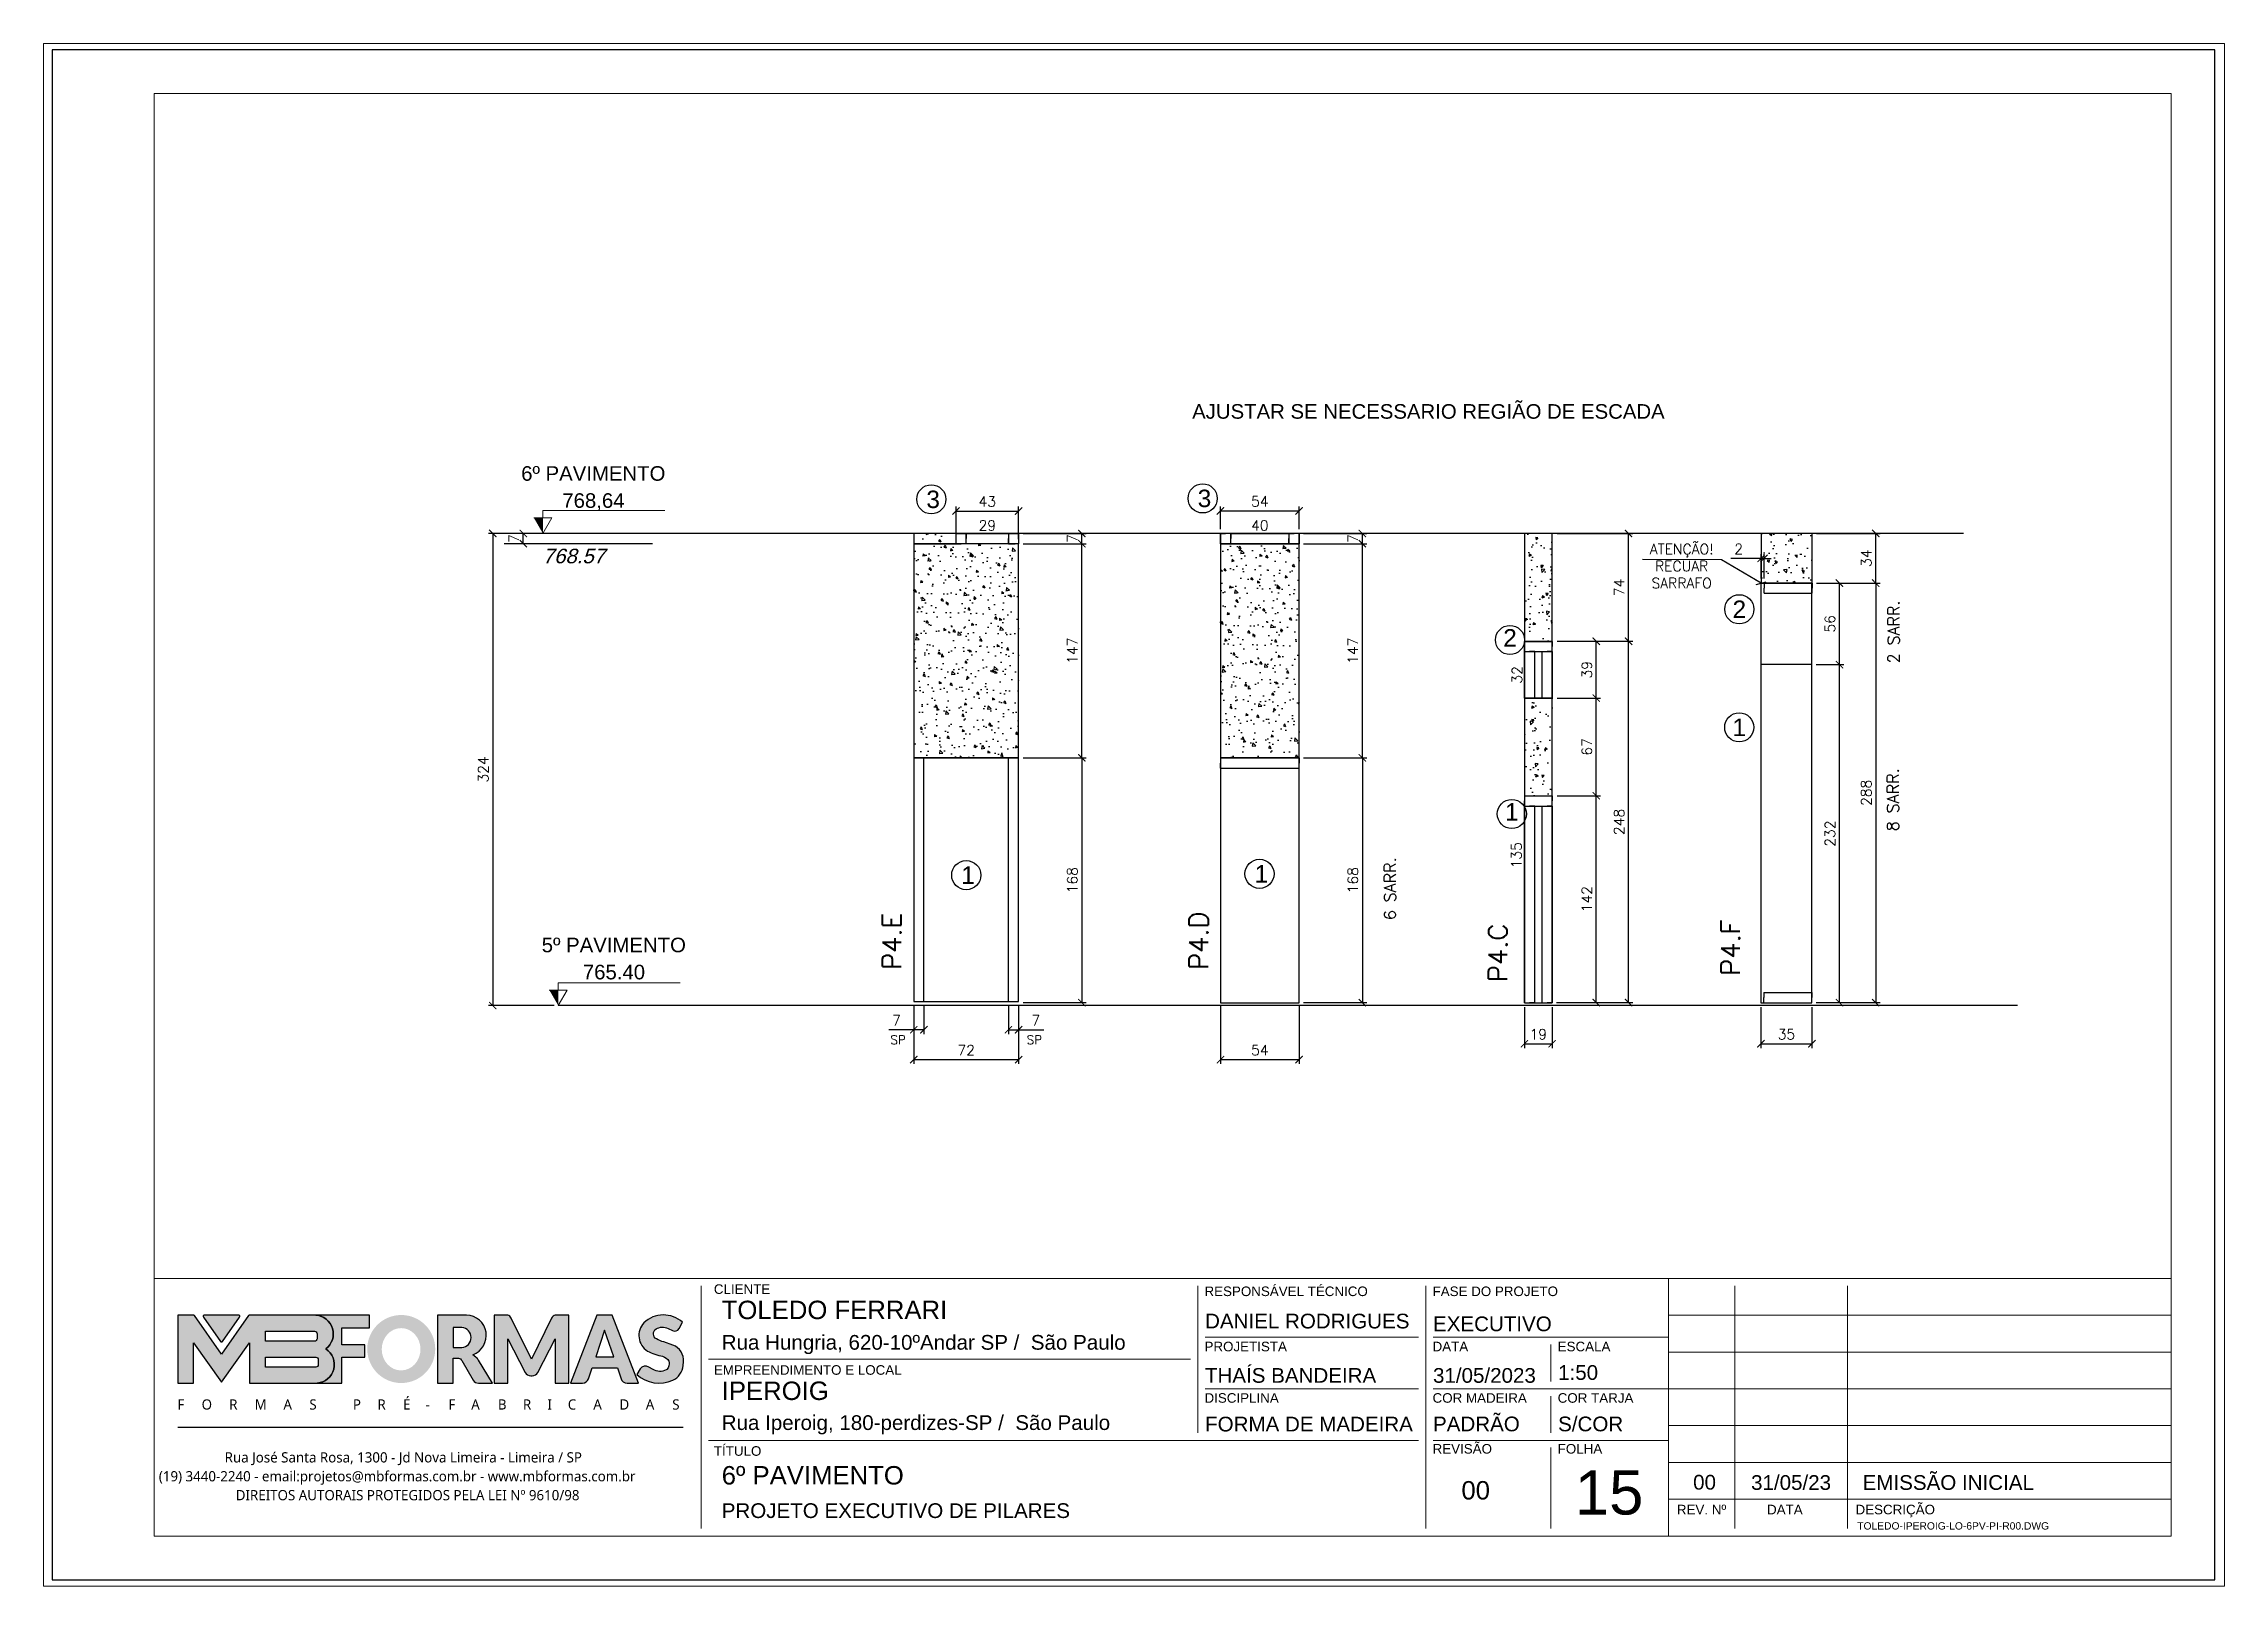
# Paper-space layout '15' of a CAD drawing. Extents: x 399.1 to 428.8, y 284.8 to 305.8.
# The model-space entities are those that its viewports show. They can reach past a viewport. Long polylines and large blocks are cut down to what shows.
import ezdxf
from ezdxf.enums import TextEntityAlignment as Align

# ---------------------------------------------------------------- set-up
doc = ezdxf.new("R2010")
doc.units = 0
doc.header["$PDMODE"] = 2
doc.header["$PDSIZE"] = 10
doc.linetypes.add('DIVIDE2', pattern=[0.625, 0.25, -0.125, 0, -0.125, 0, -0.125])
doc.linetypes.add('HIDDEN', pattern=[9.525, 6.35, -3.175])
doc.layers.get('0').update_dxf_attribs({"lineweight": 13})
doc.layers.get('Defpoints').update_dxf_attribs({"lineweight": 13})
for name, color, linetype, lineweight in [('A-GENM', 7, 'Continuous', 18), ('FOLHA MB', 7, 'Continuous', 13), ('N° FOLHA', 5, 'Continuous', 13), ('Sarr 2.2x7', 40, 'Continuous', 9), ('Texto Seção', 7, 'Continuous', 15)]:
    doc.layers.add(name, color=color, linetype=linetype, lineweight=lineweight)
for name, color, linetype in [('Concreto', 250, 'HIDDEN'), ('Cota', 4, 'Continuous'), ('Cota Sarrafo', 180, 'Continuous'), ('MB Logo', 254, 'Continuous'), ('Nível', 160, 'Continuous'), ('Painéis', 30, 'Continuous'), ('Romaneio', 10, 'Continuous'), ('Sarr 7x7', 104, 'Continuous'), ('Sarrafo de Pressão', 42, 'HIDDEN'), ('Texto Nível', 251, 'Continuous')]:
    doc.layers.add(name, color=color, linetype=linetype)
doc.layers.add('Laje_Perimetro', color=7, linetype='Continuous', plot=False)
doc.layers.add('VIEW', color=252, linetype='Continuous', lineweight=13, plot=False)
doc.styles.add('ARIAL', font='arial.ttf', dxfattribs={"oblique": 15, "height": 25})
doc.styles.add('MB_C01', font='arial.ttf', dxfattribs={"height": 1.3})
doc.styles.add('MB_C02', font='arial.ttf', dxfattribs={"height": 2})
doc.styles.add('MB_C03', font='arial.ttf', dxfattribs={"height": 2.5})
doc.styles.add('MB_C04', font='arial.ttf', dxfattribs={"height": 6})
doc.styles.add('MtXpl_Lucida_Sans_Un', font='l_10646.ttf')
doc.styles.add('REGUA-120', font='ROMANS.shx', dxfattribs={"height": 15})
doc.styles.add('ROMANS', font='romans.shx')
doc.dimstyles.new('Cota Paínel', dxfattribs={"dimtxt": 7, "dimasz": 5, "dimexe": 3, "dimexo": 3, "dimgap": 3, "dimtad": 1, "dimdec": 1, "dimzin": 12, "dimdsep": 46, "dimtxsty": 'ROMANS', "dimblk": 'ARCHTICK', "dimcen": 0, "dimclrd": 4, "dimclre": 4, "dimclrt": 1, "dimadec": 1, "dimazin": 3, "dimtfac": 1, "dimtdec": 1, "dimtmove": 0, "dimatfit": 3, "dimldrblk": 'OBLIQUE', "dimfxl": 0, "dimtolj": 1, "dimtzin": 12, "dimarcsym": 0})
doc.dimstyles.new('PAINEL', dxfattribs={"dimtxt": 7, "dimasz": 5, "dimexe": 3, "dimexo": 3, "dimgap": 3, "dimtad": 1, "dimdec": 1, "dimzin": 12, "dimdsep": 46, "dimtxsty": 'ROMANS', "dimblk": 'ARCHTICK', "dimcen": 0, "dimclrd": 4, "dimclre": 4, "dimclrt": 1, "dimadec": 1, "dimazin": 3, "dimtfac": 1, "dimtdec": 1, "dimtmove": 0, "dimatfit": 3, "dimldrblk": 'OBLIQUE', "dimfxl": 0, "dimtolj": 1, "dimtzin": 12, "dimarcsym": 0})
doc.dimstyles.new('projeto2', dxfattribs={"dimtxt": 7, "dimasz": 5, "dimexe": 1.25, "dimexo": 2.5, "dimgap": 2, "dimtad": 1, "dimdec": 1, "dimdsep": 46, "dimtxsty": 'ROMANS', "dimblk": 'OBLIQUE', "dimcen": 10, "dimdle": 1, "dimse1": 1, "dimse2": 1, "dimsd1": 1, "dimsd2": 1, "dimclrd": 256, "dimclre": 256, "dimclrt": 1, "dimadec": 0, "dimazin": 0, "dimtfac": 1, "dimtdec": 1, "dimtmove": 0, "dimatfit": 3, "dimldrblk": 'OBLIQUE', "dimfxl": 0, "dimlwd": -1, "dimlwe": -1, "dimarcsym": 0})

psp = doc.layouts.new('15')

msp = doc.modelspace()

# ---------------------------------------------------------------- texts
at = {"layer": 'Cota', "color": 1, "insert": (-14802.555, 5927.925), "char_height": 7, "attachment_point": 5, "style": 'ROMANS'}
msp.add_mtext('\\A1;ATENÇÃO!^JRECUAR\\PSARRAFO', dxfattribs=at)
at = {"layer": 'N° FOLHA', "color": 5, "style": 'MB_C04'}
msp.add_text('15', height=30.3061, dxfattribs=at).set_placement((-14875.91, 5277.003))
at = {"layer": 'Romaneio', "color": 0, "style": 'ARIAL'}
for s, p in [('3', (-15316.5, 5973.732)), ('3', (-15130.184, 5974.368)), ('2', (-14762.95, 5898.281)), ('2', (-14920.418, 5878.645)), ('1', (-14763.009, 5817.253)), ('1', (-14919.181, 5759.236)), ('1', (-15292.515, 5715.839)), ('1', (-15091.136, 5716.71))]:
    msp.add_text(s, height=12, dxfattribs=at).set_placement(p, align=Align.MIDDLE_CENTER)
at = {"layer": 'Texto Nível', "color": 1, "style": 'ARIAL'}
msp.add_text('AJUSTAR SE NECESSARIO REGIÃO DE ESCADA', height=10, dxfattribs=at).set_placement((-14814.209, 6029.05), align=Align.RIGHT)
at = {"layer": 'Texto Nível', "style": 'ARIAL'}
for s, p in [('6º PAVIMENTO', (-15500.347, 5986.486)), ('768,64', (-15528.409, 5967.895)), ('5º PAVIMENTO', (-15486.254, 5662.881)), ('765.40', (-15514.316, 5644.29))]:
    msp.add_text(s, height=10, dxfattribs=at).set_placement(p, align=Align.RIGHT)
at = {"layer": 'Texto Nível', "insert": (-15584.581, 5939.824), "char_height": 10, "width": 56.46591, "attachment_point": 1, "line_spacing_factor": 1.049215, "style": 'ARIAL'}
msp.add_mtext('768.57', dxfattribs=at)
at = {"layer": 'Texto Seção', "linetype": 'Continuous', "style": 'ROMANS'}
for s, p in [('2 SARR.', (-14653.06, 5861.09)), ('8 SARR.', (-14653.475, 5745.921)), ('6 SARR.', (-14998.796, 5684.919))]:
    msp.add_text(s, height=8, rotation=90, dxfattribs=at).set_placement(p)
at = {"layer": 'Texto Seção', "char_height": 13, "width": 285.32988, "rotation": 90, "style": 'REGUA-120'}
for s, insert, attachment_point in [('P4.E', (-15338.347, 5650.832), 7), ('P4.D', (-15127.72, 5650.832), 7), ('P4.C', (-14922.258, 5642.433), 7), ('P4.F', (-14775.513, 5646.724), 1)]:
    msp.add_mtext(s, dxfattribs=dict(at, insert=insert, attachment_point=attachment_point))
at = {"layer": 'Texto Seção', "char_height": 6, "style": 'ROMANS'}
for insert, attachment_point in [((-15345.85, 5599.832), 7), ((-15241.731, 5599.832), 9)]:
    msp.add_mtext('SP', dxfattribs=dict(at, insert=insert, attachment_point=attachment_point))

# ---------------------------------------------------------------- blocks, each defined once
blk = doc.blocks.new('MB-NOVO')
at = {"layer": 'MB Logo', "linetype": 'Continuous'}
h = blk.add_hatch(color=256, dxfattribs=at)
h.dxf.hatch_style = 1
h.set_gradient(color1=(242, 132, 69), color2=(247, 180, 141), rotation=90, tint=1)
h.paths.add_polyline_path([(-18529.6, 10980.8), (-18475.7, 10980.8, 0.706757), (-18468.7, 11008, 0.681802), (-18476.7, 11034.9), (-18529.4, 11034.9, 0.243712), (-18530.2, 11034.5), (-18551.7, 11003.9), (-18573.3, 11034.5, 0.243712), (-18574.1, 11034.9), (-18586.5, 11034.9), (-18586.5, 10980.8), (-18573.9, 10980.8), (-18573.9, 11012.9), (-18551.7, 10981.5), (-18529.6, 11012.9)])
h.paths.add_polyline_path([(-18516.8, 11014.1), (-18516.8, 11022), (-18477.8, 11022, -0.414214), (-18475.8, 11020), (-18475.8, 11016.1, -0.414214), (-18477.8, 11014.1)], flags=16)
h.paths.add_polyline_path([(-18516.8, 11001.4), (-18476.8, 11001.4, -0.414214), (-18474.8, 10999.4), (-18474.8, 10995.5, -0.414214), (-18476.8, 10993.5), (-18516.8, 10993.5)], flags=16)
at = {"layer": 'MB Logo', "true_color": 0x262626}
h = blk.add_hatch(color=250, dxfattribs=at)
h.dxf.hatch_style = 1
h.paths.add_polyline_path([(-18537.3, 11033.3, 0.60809), (-18538.1, 11034.9), (-18565.3, 11034.9, 0.60809), (-18566.1, 11033.3), (-18552.5, 11014, 0.518202), (-18550.9, 11014)])
h = blk.add_hatch(color=250, dxfattribs=at)
h.dxf.hatch_style = 1
h.paths.add_polyline_path([(-18456.2, 11011.3), (-18456.2, 11024.6), (-18434.2, 11024.6), (-18434.2, 11034.9), (-18476.7, 11034.9, -0.681802), (-18468.7, 11008, -0.706757), (-18475.7, 10980.8), (-18456.2, 10980.8), (-18456.2, 11001.4), (-18437.8, 11001.4), (-18437.8, 11011.3)])
h = blk.add_hatch(color=250, dxfattribs=at)
h.dxf.hatch_style = 1
h.paths.add_polyline_path([(-18435.9, 11007.9, 1), (-18381.9, 11007.9, 1)])
edge = h.paths.add_edge_path(flags=16)
edge.add_ellipse((-18409, 11007.7), major_axis=(0, 16.8), ratio=0.916255, start_angle=0, end_angle=360)
h = blk.add_hatch(color=250, dxfattribs=at)
h.dxf.hatch_style = 1
h.paths.add_polyline_path([(-18357, 11034.9), (-18380.2, 11034.9), (-18380.2, 10980.8), (-18367.6, 10980.8), (-18367.6, 11000.7), (-18363.4, 11000.7, -0.195765), (-18360.9, 10998.9), (-18351.8, 10983.2, 0.261385), (-18347.5, 10980.8), (-18336.4, 10980.8), (-18347.5, 10999, 0.082429), (-18349.6, 11001.5), (-18351.9, 11003.4, 0.81838)])
h.paths.add_polyline_path([(-18360.8, 11009), (-18367.6, 11009), (-18367.6, 11025), (-18360.8, 11025, -0.92578)], flags=16)
h = blk.add_hatch(color=250, dxfattribs=at)
h.dxf.hatch_style = 1
h.paths.add_polyline_path([(-18286.6, 11015.9), (-18286.6, 10980.8), (-18275.8, 10980.8), (-18275.8, 11034.9), (-18286.6, 11034.9, 0.216647), (-18289.4, 11032.4), (-18305.5, 10999.8), (-18321.6, 11032.7, 0.199908), (-18324.3, 11034.9), (-18335.2, 11034.9), (-18335.2, 10980.8), (-18324.3, 10980.8), (-18324.3, 11015.9), (-18310.4, 10989.3, 0.279644), (-18306, 10986.6, 0.340986), (-18300.5, 10989.3)])
h = blk.add_hatch(color=250, dxfattribs=at)
h.dxf.hatch_style = 1
h.paths.add_polyline_path([(-18274.4, 10980.8), (-18265, 10980.8, 0.322517), (-18260.2, 10984.3), (-18257.3, 10993), (-18237.2, 10993), (-18234.3, 10984.3, 0.322517), (-18229.5, 10980.8), (-18220.3, 10980.8), (-18241.2, 11034.9), (-18253.4, 11034.9)])
h.paths.add_polyline_path([(-18254.4, 11001.6), (-18247.3, 11023), (-18240.1, 11001.6)], flags=16)
h = blk.add_hatch(color=250, dxfattribs=at)
h.dxf.hatch_style = 1
h.paths.add_polyline_path([(-18206, 11024, -0.247671), (-18196.9, 11024.3), (-18193.5, 11022.5, 0.40799), (-18188.2, 11024.1), (-18185.4, 11029.1, 0.392837), (-18216.2, 11028.7, 0.467779), (-18213.3, 11006.3, 0.077523), (-18201.2, 11002.1, -0.214206), (-18196.1, 10997.9, -0.284295), (-18198.2, 10991.4, -0.26924), (-18208.8, 10991.6), (-18212.2, 10993.6, 0.407727), (-18219, 10992.1), (-18221.8, 10987.7, 0.296878), (-18193.2, 10983.1, 0.272251), (-18184.9, 10995.3), (-18184.6, 10997.9, 0.348906), (-18193.7, 11011.2), (-18200.4, 11013.5, -0.045018), (-18205.8, 11015.7, -0.618284)])
at = {"layer": 'MB Logo', "linetype": 'Continuous'}
blk.add_line((-18586.5, 10945.9), (-18184.8, 10945.9), dxfattribs=at)
at = {"layer": 'MB Logo', "color": 23, "linetype": 'Continuous', "true_color": 0xf28445}
for points in [[(-18573.3, 11034.5, 0.243712), (-18574.1, 11034.9), (-18586.5, 11034.9), (-18586.5, 10980.8), (-18573.9, 10980.8), (-18573.9, 11012.9), (-18551.7, 10981.5), (-18529.6, 11012.9), (-18529.6, 10980.8), (-18475.7, 10980.8, 0.706757), (-18468.7, 11008, 0.681802), (-18476.7, 11034.9), (-18529.4, 11034.9, 0.243712), (-18530.2, 11034.5), (-18551.7, 11003.9)], [(-18516.8, 11022), (-18477.8, 11022, -0.414214), (-18475.8, 11020), (-18475.8, 11016.1, -0.414214), (-18477.8, 11014.1), (-18516.8, 11014.1)], [(-18516.8, 11001.4), (-18476.8, 11001.4, -0.414214), (-18474.8, 10999.4), (-18474.8, 10995.5, -0.414214), (-18476.8, 10993.5), (-18516.8, 10993.5)]]:
    blk.add_lwpolyline(points, format="xyb", close=True, dxfattribs=at)
at = {"layer": 'MB Logo', "color": 250, "true_color": 0x262626}
for points in [[(-18537.3, 11033.3, 0.60809), (-18538.1, 11034.9), (-18565.3, 11034.9, 0.60809), (-18566.1, 11033.3), (-18552.5, 11014, 0.518202), (-18550.9, 11014)], [(-18437.8, 11011.3), (-18456.2, 11011.3), (-18456.2, 11024.6), (-18434.2, 11024.6), (-18434.2, 11034.9), (-18476.7, 11034.9, -0.681802), (-18468.7, 11008, -0.706757), (-18475.7, 10980.8), (-18456.2, 10980.8), (-18456.2, 11001.4), (-18437.8, 11001.4)], [(-18347.5, 10980.8), (-18336.4, 10980.8), (-18347.5, 10999, 0.082429), (-18349.6, 11001.5), (-18351.9, 11003.4, 0.81838), (-18357, 11034.9), (-18380.2, 11034.9), (-18380.2, 10980.8), (-18367.6, 10980.8), (-18367.6, 11000.7), (-18363.4, 11000.7, -0.209789), (-18360.8, 10998.7), (-18351.8, 10983.2, 0.261385)], [(-18367.6, 11009), (-18360.8, 11009, 0.92578), (-18360.8, 11025), (-18367.6, 11025)], [(-18286.6, 11015.9), (-18286.6, 10980.8), (-18275.8, 10980.8), (-18275.8, 11034.9), (-18286.6, 11034.9, 0.216647), (-18289.4, 11032.4), (-18305.5, 10999.8), (-18321.5, 11032.4, 0.216647), (-18324.3, 11034.9), (-18335.2, 11034.9), (-18335.2, 10980.8), (-18324.3, 10980.8), (-18324.3, 11015.9), (-18310.4, 10989.3, 0.279644), (-18306, 10986.6), (-18304.9, 10986.6, 0.279644), (-18300.5, 10989.3)], [(-18265, 10980.8, 0.322517), (-18260.2, 10984.3), (-18257.3, 10993), (-18237.2, 10993), (-18234.3, 10984.3, 0.322517), (-18229.5, 10980.8), (-18220.3, 10980.8), (-18241.2, 11034.9), (-18253.4, 11034.9), (-18274.4, 10980.8)], [(-18206.2, 11015.9, -0.549626), (-18206.4, 11023.8, -0.258723), (-18196.9, 11024.3), (-18193.5, 11022.5, 0.40799), (-18188.2, 11024.1), (-18185.4, 11029.1, 0.392837), (-18216.2, 11028.7, 0.467779), (-18213.3, 11006.3, 0.077523), (-18201.2, 11002.1, -0.203897), (-18196.3, 10998.2), (-18196.1, 10997.8, -0.267611), (-18198, 10991.6), (-18198.5, 10991.3, -0.261145), (-18208.8, 10991.6), (-18212.2, 10993.6, 0.407727), (-18219, 10992.1), (-18221.8, 10987.7, 0.296878), (-18193.2, 10983.1, 0.265963), (-18184.9, 10994.9), (-18184.7, 10997.6, 0.340466), (-18193.1, 11011), (-18200.4, 11013.5, -0.049298)]]:
    blk.add_lwpolyline(points, format="xyb", close=True, dxfattribs=at)
blk.add_lwpolyline([(-18247.3, 11023), (-18254.4, 11001.6), (-18240.1, 11001.6)], close=True, dxfattribs=at)
at = {"layer": 'MB Logo', "color": 250, "true_color": 0x262626, "style": 'MtXpl_Lucida_Sans_Un'}
for s, height, p in [('O', 8.12, (-18567.5, 10959.8)), ('S', 8.12, (-18481.9, 10959.8)), ('É', 8.12, (-18407.5, 10959.8)), ('C', 8.12, (-18276.6, 10959.8)), ('S', 8.12, (-18193.6, 10959.8)), ('F', 8.12, (-18586.8, 10959.8)), ('R', 8.12, (-18545.6, 10959.8)), ('M', 8.12, (-18525.4, 10959.8)), ('A', 8.12, (-18502.5, 10959.8)), ('P', 8.12, (-18447.3, 10959.8)), ('R', 8.12, (-18427.8, 10959.8)), ('-', 8.12, (-18389.6, 10959.8)), ('F', 8.12, (-18371.4, 10959.8)), ('A', 8.12, (-18353.3, 10959.8)), ('B', 8.12, (-18332.1, 10959.8)), ('R', 8.12, (-18312.2, 10959.8)), ('I', 8.12, (-18292.7, 10959.8)), ('A', 8.12, (-18256.3, 10959.8)), ('D', 8.12, (-18235.5, 10959.8)), ('A', 8.12, (-18214.6, 10959.8)), ('DIREITOS AUTORAIS PROTEGIDOS PELA LEI Nº 9610/98', 8.122, (-18540.4, 10887.8))]:
    blk.add_text(s, height=height, dxfattribs=at).set_placement(p)
at = {"layer": 'MB Logo', "style": 'MtXpl_Lucida_Sans_Un'}
for s, p in [('Rua José Santa Rosa, 1300 - Jd Nova Limeira - Limeira / SP', (-18549.2, 10917.8)), ('(19) 3440-2240 - email:projetos@mbformas.com.br - www.mbformas.com.br', (-18601.5, 10902.8))]:
    blk.add_text(s, height=8.122, dxfattribs=at).set_placement(p)
blk = doc.blocks.new('A$C169d8357')
at = {"layer": 'FOLHA MB', "color": 1}
for p, q in [((1109.8, 356.7), (70, 356.7)), ((445.6, 351.7), (445.6, 185)), ((786.6, 351.7), (786.6, 250.7)), ((943.1, 351.7), (943.1, 185)), ((1109.8, 356.7), (1109.8, 179.9)), ((1455, 356.7), (1109.8, 356.7)), ((1155.3, 185), (1155.3, 351.7)), ((1232.6, 351.7), (1232.6, 185)), ((1455, 331.5), (1109.8, 331.5)), ((938.1, 316.3), (791.6, 316.3)), ((1109.8, 316.3), (948.2, 316.3)), ((781.5, 301.2), (450.7, 301.2)), ((1029, 311.3), (1029, 286)), ((1455, 306.2), (1109.8, 306.2)), ((938.1, 281), (791.6, 281)), ((1109.8, 281), (948.2, 281)), ((1029, 275.9), (1029, 250.7)), ((1455, 281), (1109.8, 281)), ((1455, 255.7), (1109.8, 255.7)), ((938.1, 245.6), (450.7, 245.6)), ((1109.8, 245.6), (948.2, 245.6)), ((1029, 240.6), (1029, 185)), ((1455, 230.4), (1109.8, 230.4)), ((1455, 205.2), (1109.8, 205.2))]:
    blk.add_line(p, q, dxfattribs=at)
for points in [[(0, 1199.9), (0, 149.9), (1485, 149.9), (1485, 1199.9)], [(70, 1169.9), (70, 179.9), (1455, 179.9), (1455, 1169.9)]]:
    blk.add_lwpolyline(points, close=True, dxfattribs=at)
at = {"layer": 'MB Logo', "xscale": 0.8642040370897565, "yscale": 0.8642040370897565, "zscale": 0.8642040370897565}
blk.add_blockref('MB-NOVO', (16148.7, -9204.8), dxfattribs=at)
at = {"layer": 'FOLHA MB', "color": 6}
for s, height, style, p in [('CLIENTE', 6.57, 'MB_C01', (454.3, 346.1)), ('RESPONSÁVEL TÉCNICO', 6.566, 'MB_C01', (791.2, 344.6)), ('FASE DO PROJETO', 6.566, 'MB_C01', (947.8, 344.6)), ('Rua Hungria, 620-10ºAndar SP /  São Paulo', 10.102, 'MB_C02', (459.7, 307.8)), ('PROJETISTA', 6.57, 'MB_C01', (791.2, 306.7)), ('DATA', 6.57, 'MB_C01', (947.8, 306.7)), ('ESCALA', 6.57, 'MB_C01', (1033.7, 306.7)), ('EMPREENDIMENTO E LOCAL', 6.566, 'MB_C01', (454.3, 290.6)), ('DISCIPLINA', 6.57, 'MB_C01', (791.2, 271.4)), ('COR MADEIRA', 6.566, 'MB_C01', (947.8, 271.4)), ('COR TARJA', 6.57, 'MB_C01', (1033.7, 271.4)), ('Rua Iperoig, 180-perdizes-SP /  São Paulo', 10.102, 'MB_C02', (459.7, 252.7)), ('TÍTULO', 6.57, 'MB_C01', (454.3, 235)), ('REVISÃO', 6.57, 'MB_C01', (947.8, 236.5)), ('FOLHA', 6.57, 'MB_C01', (1033.7, 236.5)), ('PROJETO EXECUTIVO DE PILARES', 10.102, 'MB_C02', (459.7, 192.3))]:
    blk.add_text(s, height=height, dxfattribs=dict(at, style=style)).set_placement(p)
at = {"layer": 'FOLHA MB', "color": 5}
for s, height, style, p in [('TOLEDO FERRARI', 12.628, 'MB_C03', (459.7, 328.8)), ('DANIEL RODRIGUES', 10.102, 'MB_C02', (791.6, 322.4)), ('EXECUTIVO', 10.1, 'MB_C02', (948.1, 320.5)), ('IPEROIG', 12.63, 'MB_C03', (459.7, 273.3)), ('THAÍS BANDEIRA', 10.102, 'MB_C02', (791.5, 285.1)), ('31/05/2023', 10.1, 'MB_C02', (948.1, 285.1)), ('1:50', 10.1, 'MB_C02', (1034, 287.1)), ('FORMA DE MADEIRA', 10.102, 'MB_C02', (791.6, 251.7)), ('PADRÃO', 10.1, 'MB_C02', (948.1, 251.8)), ('S/COR', 10.1, 'MB_C02', (1034, 251.8)), ('6º PAVIMENTO', 12.628, 'MB_C03', (459.7, 215.3)), ('00', 12.63, 'MB_C03', (967.6, 205)), ('00', 10.1, 'MB_C02', (1126.7, 211.8)), ('31/05/23', 10.1, 'MB_C02', (1166.5, 211.6)), ('EMISSÃO INICIAL', 10.102, 'MB_C02', (1243.1, 211.6))]:
    blk.add_text(s, height=height, dxfattribs=dict(at, style=style)).set_placement(p)
at = {"layer": 'FOLHA MB', "color": 6, "style": 'MB_C01'}
for s, p in [('REV. Nº', (1132.5, 198.1)), ('DATA', (1189.7, 198.1)), ('DESCRIÇÃO', (1265.5, 198.1))]:
    blk.add_text(s, height=6.57, dxfattribs=at).set_placement(p, align=Align.MIDDLE_CENTER)
at = {"layer": 'FOLHA MB', "insert": (1239.4, 189.4), "char_height": 5.051, "width": 210.818, "attachment_point": 1, "style": 'MB_C04'}
blk.add_mtext('TOLEDO-IPEROIG-LO-6PV-PI-R00.DWG', dxfattribs=at)
blk = doc.blocks.new('_ArchTick')
at = {"color": 0, "linetype": 'ByBlock', "const_width": 0.15}
blk.add_lwpolyline([(-0.5, -0.5), (0.5, 0.5)], dxfattribs=at)
blk = doc.blocks.new('*D1657')
at = {"layer": 'Cota', "color": 4, "lineweight": -2, "transparency": 16777216}
for p, q in [((-14710.1, 5860.3), (-14691.2, 5860.3)), ((-14694.2, 5628.3), (-14694.2, 5860.3)), ((-14710.1, 5628.3), (-14691.2, 5628.3))]:
    blk.add_line(p, q, dxfattribs=at)
at = {"layer": 'Defpoints', "color": 0, "transparency": 16777216}
for p in [(-14713.1, 5860.3), (-14694.2, 5860.3), (-14713.1, 5628.3)]:
    blk.add_point(p, dxfattribs=at)
at = {"layer": 'Cota', "color": 4, "lineweight": -2, "transparency": 16777216, "xscale": 5, "yscale": 5, "zscale": 5}
for p, rotation in [((-14694.2, 5860.3), 90), ((-14694.2, 5628.3), 270)]:
    blk.add_blockref('_ArchTick', p, dxfattribs=dict(at, rotation=rotation))
at = {"layer": 'Cota', "color": 1, "transparency": 16777216, "insert": (-14700.7, 5744.3), "char_height": 7, "attachment_point": 5, "rotation": 90, "style": 'ROMANS'}
blk.add_mtext('\\A1;232', dxfattribs=at)
blk = doc.blocks.new('_OBLIQUE')
at = {"color": 0, "linetype": 'ByBlock', "lineweight": -2}
for p, q in [((0, 0), (-1, 0)), ((-0.5, -0.5), (0.5, 0.5))]:
    blk.add_line(p, q, dxfattribs=at)
blk = doc.blocks.new('*D1658')
at = {"layer": 'Cota', "color": 4, "lineweight": -2, "transparency": 16777216}
for p, q in [((-14709.9, 5916.2), (-14666.3, 5916.2)), ((-14669.3, 5916.2), (-14669.3, 5628.3)), ((-14710.1, 5628.3), (-14666.3, 5628.3))]:
    blk.add_line(p, q, dxfattribs=at)
at = {"layer": 'Defpoints', "color": 0, "transparency": 16777216}
for p in [(-14712.9, 5916.2), (-14713.1, 5628.3), (-14669.3, 5628.3)]:
    blk.add_point(p, dxfattribs=at)
at = {"layer": 'Cota', "color": 4, "lineweight": -2, "transparency": 16777216, "xscale": 5, "yscale": 5, "zscale": 5}
for p, rotation in [((-14669.3, 5916.2), 90), ((-14669.3, 5628.3), 270)]:
    blk.add_blockref('_ArchTick', p, dxfattribs=dict(at, rotation=rotation))
at = {"layer": 'Cota', "color": 1, "transparency": 16777216, "insert": (-14675.8, 5772.3), "char_height": 7, "attachment_point": 5, "rotation": 90, "style": 'ROMANS'}
blk.add_mtext('\\A1;288', dxfattribs=at)
blk = doc.blocks.new('*D1659')
at = {"layer": 'Cota', "color": 4, "lineweight": -2, "transparency": 16777216}
for p, q in [((-14710, 5950.3), (-14666.3, 5950.3)), ((-14669.3, 5916.2), (-14669.3, 5950.3)), ((-14710, 5916.2), (-14666.3, 5916.2))]:
    blk.add_line(p, q, dxfattribs=at)
at = {"layer": 'Defpoints', "color": 0, "transparency": 16777216}
for p in [(-14713, 5950.3), (-14669.3, 5950.3), (-14713, 5916.2)]:
    blk.add_point(p, dxfattribs=at)
at = {"layer": 'Cota', "color": 4, "lineweight": -2, "transparency": 16777216, "xscale": 5, "yscale": 5, "zscale": 5}
for p, rotation in [((-14669.3, 5950.3), 90), ((-14669.3, 5916.2), 270)]:
    blk.add_blockref('_ArchTick', p, dxfattribs=dict(at, rotation=rotation))
at = {"layer": 'Cota', "color": 1, "transparency": 16777216, "insert": (-14675.8, 5933.3), "char_height": 7, "attachment_point": 5, "rotation": 90, "style": 'ROMANS'}
blk.add_mtext('\\A1;34', dxfattribs=at)
blk = doc.blocks.new('*D1660')
at = {"layer": 'Cota', "color": 4, "lineweight": -2, "transparency": 16777216}
for p, q in [((-14748.1, 5625.3), (-14748.1, 5597.1)), ((-14713.1, 5625.3), (-14713.1, 5597.1)), ((-14748.1, 5600.1), (-14713.1, 5600.1))]:
    blk.add_line(p, q, dxfattribs=at)
at = {"layer": 'Defpoints', "color": 0, "transparency": 16777216}
for p in [(-14748.1, 5628.3), (-14713.1, 5628.3), (-14713.1, 5600.1)]:
    blk.add_point(p, dxfattribs=at)
at = {"layer": 'Cota', "color": 4, "lineweight": -2, "transparency": 16777216, "xscale": 5, "yscale": 5, "zscale": 5, "rotation": 180}
blk.add_blockref('_ArchTick', (-14748.1, 5600.1), dxfattribs=at)
at = {"layer": 'Cota', "color": 4, "lineweight": -2, "transparency": 16777216, "xscale": 5, "yscale": 5, "zscale": 5}
blk.add_blockref('_ArchTick', (-14713.1, 5600.1), dxfattribs=at)
at = {"layer": 'Cota', "color": 1, "transparency": 16777216, "insert": (-14730.6, 5606.6), "char_height": 7, "attachment_point": 5, "style": 'ROMANS'}
blk.add_mtext('\\A1;35', dxfattribs=at)
blk = doc.blocks.new('*D1661')
at = {"layer": 'Cota', "color": 4, "lineweight": -2, "transparency": 16777216}
for p, q in [((-14748, 5933.2), (-14768.7, 5933.2)), ((-14748, 5919.3), (-14748, 5936.2)), ((-14746, 5933.2), (-14748, 5933.2)), ((-14746, 5919.3), (-14746, 5936.2)), ((-14746, 5933.2), (-14741, 5933.2))]:
    blk.add_line(p, q, dxfattribs=at)
at = {"layer": 'Defpoints', "color": 0, "transparency": 16777216}
for p in [(-14748, 5933.2), (-14748, 5916.3), (-14746, 5916.3)]:
    blk.add_point(p, dxfattribs=at)
at = {"layer": 'Cota', "color": 4, "lineweight": -2, "transparency": 16777216, "xscale": 5, "yscale": 5, "zscale": 5}
blk.add_blockref('_ArchTick', (-14748, 5933.2), dxfattribs=at)
at = {"layer": 'Cota', "color": 4, "lineweight": -2, "transparency": 16777216, "xscale": 5, "yscale": 5, "zscale": 5, "rotation": 180}
blk.add_blockref('_ArchTick', (-14746, 5933.2), dxfattribs=at)
at = {"layer": 'Cota', "color": 1, "transparency": 16777216, "insert": (-14763.4, 5939.7), "char_height": 7, "attachment_point": 5, "style": 'ROMANS'}
blk.add_mtext('\\A1;2', dxfattribs=at)
blk = doc.blocks.new('*D1565')
at = {"layer": 'Cota', "color": 4, "lineweight": -2, "transparency": 16777216}
for p, q in [((-14709.9, 5916.2), (-14691.2, 5916.2)), ((-14694.2, 5860.3), (-14694.2, 5916.2)), ((-14710.1, 5860.3), (-14691.2, 5860.3))]:
    blk.add_line(p, q, dxfattribs=at)
at = {"layer": 'Defpoints', "color": 0, "transparency": 16777216}
for p in [(-14712.9, 5916.2), (-14694.2, 5916.2), (-14713.1, 5860.3)]:
    blk.add_point(p, dxfattribs=at)
at = {"layer": 'Cota', "color": 4, "lineweight": -2, "transparency": 16777216, "xscale": 5, "yscale": 5, "zscale": 5}
for p, rotation in [((-14694.2, 5916.2), 90), ((-14694.2, 5860.3), 270)]:
    blk.add_blockref('_ArchTick', p, dxfattribs=dict(at, rotation=rotation))
at = {"layer": 'Cota', "color": 1, "transparency": 16777216, "insert": (-14700.7, 5888.3), "char_height": 7, "attachment_point": 5, "rotation": 90, "style": 'ROMANS'}
blk.add_mtext('\\A1;56', dxfattribs=at)
blk = doc.blocks.new('*D1566')
at = {"layer": 'Cota', "color": 4, "lineweight": -2, "transparency": 16777216}
for p, q in [((-15329.8, 5626.2), (-15329.8, 5606.7)), ((-15322.8, 5626.2), (-15322.8, 5606.7)), ((-15329.8, 5609.7), (-15347, 5609.7)), ((-15322.8, 5609.7), (-15329.8, 5609.7))]:
    blk.add_line(p, q, dxfattribs=at)
at = {"layer": 'Defpoints', "color": 0, "transparency": 16777216}
for p in [(-15329.8, 5629.2), (-15322.8, 5629.2), (-15329.8, 5609.7)]:
    blk.add_point(p, dxfattribs=at)
at = {"layer": 'Cota', "color": 4, "lineweight": -2, "transparency": 16777216, "xscale": 5, "yscale": 5, "zscale": 5, "rotation": 180}
blk.add_blockref('_ArchTick', (-15329.8, 5609.7), dxfattribs=at)
at = {"layer": 'Cota', "color": 4, "lineweight": -2, "transparency": 16777216, "xscale": 5, "yscale": 5, "zscale": 5}
blk.add_blockref('_ArchTick', (-15322.8, 5609.7), dxfattribs=at)
at = {"layer": 'Cota', "color": 1, "transparency": 16777216, "insert": (-15341.6, 5616.2), "char_height": 7, "attachment_point": 5, "style": 'ROMANS'}
blk.add_mtext('\\A1;7', dxfattribs=at)
blk = doc.blocks.new('*D1567')
at = {"layer": 'Cota', "color": 4, "lineweight": -2, "transparency": 16777216}
for p, q in [((-15264.8, 5626.2), (-15264.8, 5606.7)), ((-15257.8, 5626.2), (-15257.8, 5606.7)), ((-15264.8, 5609.7), (-15257.8, 5609.7)), ((-15257.8, 5609.7), (-15240.6, 5609.7))]:
    blk.add_line(p, q, dxfattribs=at)
at = {"layer": 'Defpoints', "color": 0, "transparency": 16777216}
for p in [(-15264.8, 5629.2), (-15257.8, 5629.2), (-15257.8, 5609.7)]:
    blk.add_point(p, dxfattribs=at)
at = {"layer": 'Cota', "color": 4, "lineweight": -2, "transparency": 16777216, "xscale": 5, "yscale": 5, "zscale": 5, "rotation": 180}
blk.add_blockref('_ArchTick', (-15264.8, 5609.7), dxfattribs=at)
at = {"layer": 'Cota', "color": 4, "lineweight": -2, "transparency": 16777216, "xscale": 5, "yscale": 5, "zscale": 5}
blk.add_blockref('_ArchTick', (-15257.8, 5609.7), dxfattribs=at)
at = {"layer": 'Cota', "color": 1, "transparency": 16777216, "insert": (-15246, 5616.2), "char_height": 7, "attachment_point": 5, "style": 'ROMANS'}
blk.add_mtext('\\A1;7', dxfattribs=at)
blk = doc.blocks.new('*D1568')
at = {"layer": 'Cota', "color": 4, "lineweight": -2, "transparency": 16777216}
for p, q in [((-15329.8, 5626.2), (-15329.8, 5586.2)), ((-15257.8, 5626.2), (-15257.8, 5586.2)), ((-15329.8, 5589.2), (-15257.8, 5589.2))]:
    blk.add_line(p, q, dxfattribs=at)
at = {"layer": 'Defpoints', "color": 0, "transparency": 16777216}
for p in [(-15329.8, 5629.2), (-15257.8, 5629.2), (-15257.8, 5589.2)]:
    blk.add_point(p, dxfattribs=at)
at = {"layer": 'Cota', "color": 4, "lineweight": -2, "transparency": 16777216, "xscale": 5, "yscale": 5, "zscale": 5, "rotation": 180}
blk.add_blockref('_ArchTick', (-15329.8, 5589.2), dxfattribs=at)
at = {"layer": 'Cota', "color": 4, "lineweight": -2, "transparency": 16777216, "xscale": 5, "yscale": 5, "zscale": 5}
blk.add_blockref('_ArchTick', (-15257.8, 5589.2), dxfattribs=at)
at = {"layer": 'Cota', "color": 1, "transparency": 16777216, "insert": (-15293.8, 5595.7), "char_height": 7, "attachment_point": 5, "style": 'ROMANS'}
blk.add_mtext('\\A1;72', dxfattribs=at)
blk = doc.blocks.new('*D1569')
at = {"layer": 'Cota', "color": 4, "lineweight": -2, "transparency": 16777216}
for p, q in [((-15254.8, 5796.3), (-15211.4, 5796.3)), ((-15214.4, 5796.3), (-15214.4, 5628.3)), ((-15254.8, 5628.3), (-15211.4, 5628.3))]:
    blk.add_line(p, q, dxfattribs=at)
at = {"layer": 'Defpoints', "color": 0, "transparency": 16777216}
for p in [(-15257.8, 5796.3), (-15257.8, 5628.3), (-15214.4, 5628.3)]:
    blk.add_point(p, dxfattribs=at)
at = {"layer": 'Cota', "color": 4, "lineweight": -2, "transparency": 16777216, "xscale": 5, "yscale": 5, "zscale": 5}
for p, rotation in [((-15214.4, 5796.3), 90), ((-15214.4, 5628.3), 270)]:
    blk.add_blockref('_ArchTick', p, dxfattribs=dict(at, rotation=rotation))
at = {"layer": 'Cota', "color": 1, "transparency": 16777216, "insert": (-15220.9, 5712.3), "char_height": 7, "attachment_point": 5, "rotation": 90, "style": 'ROMANS'}
blk.add_mtext('\\A1;168', dxfattribs=at)
blk = doc.blocks.new('*D1570')
at = {"layer": 'Cota', "color": 4, "lineweight": -2, "transparency": 16777216}
for p, q in [((-15119.2, 5626.2), (-15119.2, 5586.2)), ((-15065.2, 5626.2), (-15065.2, 5586.2)), ((-15119.2, 5589.2), (-15065.2, 5589.2))]:
    blk.add_line(p, q, dxfattribs=at)
at = {"layer": 'Defpoints', "color": 0, "transparency": 16777216}
for p in [(-15119.2, 5629.2), (-15065.2, 5629.2), (-15065.2, 5589.2)]:
    blk.add_point(p, dxfattribs=at)
at = {"layer": 'Cota', "color": 4, "lineweight": -2, "transparency": 16777216, "xscale": 5, "yscale": 5, "zscale": 5, "rotation": 180}
blk.add_blockref('_ArchTick', (-15119.2, 5589.2), dxfattribs=at)
at = {"layer": 'Cota', "color": 4, "lineweight": -2, "transparency": 16777216, "xscale": 5, "yscale": 5, "zscale": 5}
blk.add_blockref('_ArchTick', (-15065.2, 5589.2), dxfattribs=at)
at = {"layer": 'Cota', "color": 1, "transparency": 16777216, "insert": (-15092.2, 5595.7), "char_height": 7, "attachment_point": 5, "style": 'ROMANS'}
blk.add_mtext('\\A1;54', dxfattribs=at)
blk = doc.blocks.new('*D1571')
at = {"layer": 'Cota', "color": 4, "lineweight": -2, "transparency": 16777216}
for p, q in [((-15062.2, 5796.3), (-15018.8, 5796.3)), ((-15021.8, 5796.3), (-15021.8, 5628.3)), ((-15062.2, 5628.3), (-15018.8, 5628.3))]:
    blk.add_line(p, q, dxfattribs=at)
at = {"layer": 'Defpoints', "color": 0, "transparency": 16777216}
for p in [(-15065.2, 5796.3), (-15065.2, 5628.3), (-15021.8, 5628.3)]:
    blk.add_point(p, dxfattribs=at)
at = {"layer": 'Cota', "color": 4, "lineweight": -2, "transparency": 16777216, "xscale": 5, "yscale": 5, "zscale": 5}
for p, rotation in [((-15021.8, 5796.3), 90), ((-15021.8, 5628.3), 270)]:
    blk.add_blockref('_ArchTick', p, dxfattribs=dict(at, rotation=rotation))
at = {"layer": 'Cota', "color": 1, "transparency": 16777216, "insert": (-15028.3, 5712.3), "char_height": 7, "attachment_point": 5, "rotation": 90, "style": 'ROMANS'}
blk.add_mtext('\\A1;168', dxfattribs=at)
blk = doc.blocks.new('*D1572')
at = {"layer": 'Cota', "color": 4, "lineweight": -2, "transparency": 16777216}
for p, q in [((-14910.5, 5625.3), (-14910.5, 5597.1)), ((-14891.5, 5625.3), (-14891.5, 5597.1)), ((-14910.5, 5600.1), (-14891.5, 5600.1))]:
    blk.add_line(p, q, dxfattribs=at)
at = {"layer": 'Defpoints', "color": 0, "transparency": 16777216}
for p in [(-14910.5, 5628.3), (-14891.5, 5628.3), (-14891.5, 5600.1)]:
    blk.add_point(p, dxfattribs=at)
at = {"layer": 'Cota', "color": 4, "lineweight": -2, "transparency": 16777216, "xscale": 5, "yscale": 5, "zscale": 5, "rotation": 180}
blk.add_blockref('_ArchTick', (-14910.5, 5600.1), dxfattribs=at)
at = {"layer": 'Cota', "color": 4, "lineweight": -2, "transparency": 16777216, "xscale": 5, "yscale": 5, "zscale": 5}
blk.add_blockref('_ArchTick', (-14891.5, 5600.1), dxfattribs=at)
at = {"layer": 'Cota', "color": 1, "transparency": 16777216, "insert": (-14901, 5606.6), "char_height": 7, "attachment_point": 5, "style": 'ROMANS'}
blk.add_mtext('\\A1;19', dxfattribs=at)
blk = doc.blocks.new('*D1573')
at = {"layer": 'Defpoints', "color": 0, "transparency": 16777216}
for p in [(-14910, 5763.3), (-14910.5, 5628.3), (-14910.5, 5628.3)]:
    blk.add_point(p, dxfattribs=at)
at = {"layer": 'Cota Sarrafo', "color": 1, "transparency": 16777216, "insert": (-14916, 5729.4), "char_height": 7, "attachment_point": 5, "rotation": 90, "style": 'ROMANS'}
blk.add_mtext('135', dxfattribs=at)
blk = doc.blocks.new('*D1574')
at = {"layer": 'Cota', "color": 4, "lineweight": -2, "transparency": 16777216}
for p, q in [((-14888, 5950.3), (-14836, 5950.3)), ((-14839, 5876.3), (-14839, 5950.3)), ((-14888, 5876.3), (-14836, 5876.3))]:
    blk.add_line(p, q, dxfattribs=at)
at = {"layer": 'Defpoints', "color": 0, "transparency": 16777216}
for p in [(-14891, 5950.3), (-14839, 5950.3), (-14891, 5876.3)]:
    blk.add_point(p, dxfattribs=at)
at = {"layer": 'Cota', "color": 4, "lineweight": -2, "transparency": 16777216, "xscale": 5, "yscale": 5, "zscale": 5}
for p, rotation in [((-14839, 5950.3), 90), ((-14839, 5876.3), 270)]:
    blk.add_blockref('_ArchTick', p, dxfattribs=dict(at, rotation=rotation))
at = {"layer": 'Cota', "color": 1, "transparency": 16777216, "insert": (-14845.5, 5913.3), "char_height": 7, "attachment_point": 5, "rotation": 90, "style": 'ROMANS'}
blk.add_mtext('\\A1;74', dxfattribs=at)
blk = doc.blocks.new('*D1575')
at = {"layer": 'Cota', "color": 4, "lineweight": -2, "transparency": 16777216}
for p, q in [((-15300.8, 5946.3), (-15300.8, 5968.7)), ((-15300.8, 5965.7), (-15257.8, 5965.7)), ((-15257.8, 5946.3), (-15257.8, 5968.7))]:
    blk.add_line(p, q, dxfattribs=at)
at = {"layer": 'Defpoints', "color": 0, "transparency": 16777216}
for p in [(-15257.8, 5965.7), (-15300.8, 5943.3), (-15257.8, 5943.3)]:
    blk.add_point(p, dxfattribs=at)
at = {"layer": 'Cota', "color": 4, "lineweight": -2, "transparency": 16777216, "xscale": 5, "yscale": 5, "zscale": 5, "rotation": 180}
blk.add_blockref('_ArchTick', (-15300.8, 5965.7), dxfattribs=at)
at = {"layer": 'Cota', "color": 4, "lineweight": -2, "transparency": 16777216, "xscale": 5, "yscale": 5, "zscale": 5}
blk.add_blockref('_ArchTick', (-15257.8, 5965.7), dxfattribs=at)
at = {"layer": 'Cota', "color": 1, "transparency": 16777216, "insert": (-15279.3, 5972.2), "char_height": 7, "attachment_point": 5, "style": 'ROMANS'}
blk.add_mtext('\\A1;43', dxfattribs=at)
blk = doc.blocks.new('*D1576')
at = {"layer": 'Defpoints', "color": 0, "transparency": 16777216}
for p in [(-15293.8, 5948.3), (-15264.8, 5950.3), (-15264.8, 5950.3)]:
    blk.add_point(p, dxfattribs=at)
at = {"layer": 'Cota Sarrafo', "color": 1, "transparency": 16777216, "insert": (-15279.3, 5955.8), "char_height": 7, "attachment_point": 5, "style": 'ROMANS'}
blk.add_mtext('29', dxfattribs=at)
blk = doc.blocks.new('*D1577')
at = {"layer": 'Cota', "color": 4, "lineweight": -2, "transparency": 16777216}
for p, q in [((-15254.8, 5943.3), (-15211.4, 5943.3)), ((-15214.4, 5796.3), (-15214.4, 5943.3)), ((-15254.8, 5796.3), (-15211.4, 5796.3))]:
    blk.add_line(p, q, dxfattribs=at)
at = {"layer": 'Defpoints', "color": 0, "transparency": 16777216}
for p in [(-15257.8, 5943.3), (-15214.4, 5943.3), (-15257.8, 5796.3)]:
    blk.add_point(p, dxfattribs=at)
at = {"layer": 'Cota', "color": 4, "lineweight": -2, "transparency": 16777216, "xscale": 5, "yscale": 5, "zscale": 5}
for p, rotation in [((-15214.4, 5943.3), 90), ((-15214.4, 5796.3), 270)]:
    blk.add_blockref('_ArchTick', p, dxfattribs=dict(at, rotation=rotation))
at = {"layer": 'Cota', "color": 1, "transparency": 16777216, "insert": (-15220.9, 5869.8), "char_height": 7, "attachment_point": 5, "rotation": 90, "style": 'ROMANS'}
blk.add_mtext('\\A1;147', dxfattribs=at)
blk = doc.blocks.new('*D1578')
at = {"layer": 'Cota', "color": 4, "lineweight": -2, "transparency": 16777216}
for p, q in [((-15254.8, 5950.3), (-15211.4, 5950.3)), ((-15214.4, 5943.3), (-15214.4, 5950.3)), ((-15254.8, 5943.3), (-15211.4, 5943.3))]:
    blk.add_line(p, q, dxfattribs=at)
at = {"layer": 'Defpoints', "color": 0, "transparency": 16777216}
for p in [(-15257.8, 5950.3), (-15214.4, 5950.3), (-15257.8, 5943.3)]:
    blk.add_point(p, dxfattribs=at)
at = {"layer": 'Cota', "color": 4, "lineweight": -2, "transparency": 16777216, "xscale": 5, "yscale": 5, "zscale": 5}
for p, rotation in [((-15214.4, 5950.3), 90), ((-15214.4, 5943.3), 270)]:
    blk.add_blockref('_ArchTick', p, dxfattribs=dict(at, rotation=rotation))
at = {"layer": 'Cota', "color": 1, "transparency": 16777216, "insert": (-15220.9, 5946.8), "char_height": 7, "attachment_point": 5, "rotation": 90, "style": 'ROMANS'}
blk.add_mtext('\\A1;7', dxfattribs=at)
blk = doc.blocks.new('*D1579')
at = {"layer": 'Cota', "color": 4, "lineweight": -2, "transparency": 16777216}
for p, q in [((-15062.2, 5950.3), (-15018.8, 5950.3)), ((-15021.8, 5943.3), (-15021.8, 5950.3)), ((-15062.2, 5943.3), (-15018.8, 5943.3))]:
    blk.add_line(p, q, dxfattribs=at)
at = {"layer": 'Defpoints', "color": 0, "transparency": 16777216}
for p in [(-15065.2, 5950.3), (-15021.8, 5950.3), (-15065.2, 5943.3)]:
    blk.add_point(p, dxfattribs=at)
at = {"layer": 'Cota', "color": 4, "lineweight": -2, "transparency": 16777216, "xscale": 5, "yscale": 5, "zscale": 5}
for p, rotation in [((-15021.8, 5950.3), 90), ((-15021.8, 5943.3), 270)]:
    blk.add_blockref('_ArchTick', p, dxfattribs=dict(at, rotation=rotation))
at = {"layer": 'Cota', "color": 1, "transparency": 16777216, "insert": (-15028.3, 5946.8), "char_height": 7, "attachment_point": 5, "rotation": 90, "style": 'ROMANS'}
blk.add_mtext('\\A1;7', dxfattribs=at)
blk = doc.blocks.new('*D1580')
at = {"layer": 'Defpoints', "color": 0, "transparency": 16777216}
for p in [(-15112.2, 5950.3), (-15072.2, 5950.3), (-15072.2, 5950.3)]:
    blk.add_point(p, dxfattribs=at)
at = {"layer": 'Cota Sarrafo', "color": 1, "transparency": 16777216, "insert": (-15092.2, 5955.8), "char_height": 7, "attachment_point": 5, "style": 'ROMANS'}
blk.add_mtext('40', dxfattribs=at)
blk = doc.blocks.new('*D1581')
at = {"layer": 'Cota', "color": 4, "lineweight": -2, "transparency": 16777216}
for p, q in [((-15119.2, 5953.3), (-15119.2, 5968.8)), ((-15119.2, 5965.8), (-15065.2, 5965.8)), ((-15065.2, 5953.3), (-15065.2, 5968.8))]:
    blk.add_line(p, q, dxfattribs=at)
at = {"layer": 'Defpoints', "color": 0, "transparency": 16777216}
for p in [(-15065.2, 5965.8), (-15119.2, 5950.3), (-15065.2, 5950.3)]:
    blk.add_point(p, dxfattribs=at)
at = {"layer": 'Cota', "color": 4, "lineweight": -2, "transparency": 16777216, "xscale": 5, "yscale": 5, "zscale": 5, "rotation": 180}
blk.add_blockref('_ArchTick', (-15119.2, 5965.8), dxfattribs=at)
at = {"layer": 'Cota', "color": 4, "lineweight": -2, "transparency": 16777216, "xscale": 5, "yscale": 5, "zscale": 5}
blk.add_blockref('_ArchTick', (-15065.2, 5965.8), dxfattribs=at)
at = {"layer": 'Cota', "color": 1, "transparency": 16777216, "insert": (-15092.2, 5972.3), "char_height": 7, "attachment_point": 5, "style": 'ROMANS'}
blk.add_mtext('\\A1;54', dxfattribs=at)
blk = doc.blocks.new('*D1582')
at = {"layer": 'Cota', "color": 4, "lineweight": -2, "transparency": 16777216}
for p, q in [((-15062.2, 5943.3), (-15018.8, 5943.3)), ((-15021.8, 5796.3), (-15021.8, 5943.3)), ((-15062.2, 5796.3), (-15018.8, 5796.3))]:
    blk.add_line(p, q, dxfattribs=at)
at = {"layer": 'Defpoints', "color": 0, "transparency": 16777216}
for p in [(-15065.2, 5943.3), (-15021.8, 5943.3), (-15065.2, 5796.3)]:
    blk.add_point(p, dxfattribs=at)
at = {"layer": 'Cota', "color": 4, "lineweight": -2, "transparency": 16777216, "xscale": 5, "yscale": 5, "zscale": 5}
for p, rotation in [((-15021.8, 5943.3), 90), ((-15021.8, 5796.3), 270)]:
    blk.add_blockref('_ArchTick', p, dxfattribs=dict(at, rotation=rotation))
at = {"layer": 'Cota', "color": 1, "transparency": 16777216, "insert": (-15028.3, 5869.8), "char_height": 7, "attachment_point": 5, "rotation": 90, "style": 'ROMANS'}
blk.add_mtext('\\A1;147', dxfattribs=at)
blk = doc.blocks.new('*D1583')
at = {"layer": 'Cota', "color": 4, "lineweight": -2, "transparency": 16777216}
for p, q in [((-14888.1, 5770.3), (-14858.2, 5770.3)), ((-14861.2, 5628.3), (-14861.2, 5770.3)), ((-14888.5, 5628.3), (-14858.2, 5628.3))]:
    blk.add_line(p, q, dxfattribs=at)
at = {"layer": 'Defpoints', "color": 0, "transparency": 16777216}
for p in [(-14891.1, 5770.3), (-14861.2, 5770.3), (-14891.5, 5628.3)]:
    blk.add_point(p, dxfattribs=at)
at = {"layer": 'Cota', "color": 4, "lineweight": -2, "transparency": 16777216, "xscale": 5, "yscale": 5, "zscale": 5}
for p, rotation in [((-14861.2, 5770.3), 90), ((-14861.2, 5628.3), 270)]:
    blk.add_blockref('_ArchTick', p, dxfattribs=dict(at, rotation=rotation))
at = {"layer": 'Cota', "color": 1, "transparency": 16777216, "insert": (-14867.7, 5699.3), "char_height": 7, "attachment_point": 5, "rotation": 90, "style": 'ROMANS'}
blk.add_mtext('\\A1;142', dxfattribs=at)
blk = doc.blocks.new('*D1584')
at = {"layer": 'A-GENM', "color": 4, "lineweight": -2, "transparency": 16777216}
for p, q in [((-14888, 5876.3), (-14858.2, 5876.3)), ((-14861.2, 5837.3), (-14861.2, 5876.3)), ((-14888.1, 5837.3), (-14858.2, 5837.3))]:
    blk.add_line(p, q, dxfattribs=at)
at = {"layer": 'Defpoints', "color": 0, "transparency": 16777216}
for p in [(-14891, 5876.3), (-14861.2, 5876.3), (-14891.1, 5837.3)]:
    blk.add_point(p, dxfattribs=at)
at = {"layer": 'A-GENM', "color": 4, "lineweight": -2, "transparency": 16777216, "xscale": 5, "yscale": 5, "zscale": 5}
for p, rotation in [((-14861.2, 5876.3), 90), ((-14861.2, 5837.3), 270)]:
    blk.add_blockref('_ArchTick', p, dxfattribs=dict(at, rotation=rotation))
at = {"layer": 'A-GENM', "color": 1, "transparency": 16777216, "insert": (-14867.7, 5856.8), "char_height": 7, "attachment_point": 5, "rotation": 90, "style": 'ROMANS'}
blk.add_mtext('\\A1;39', dxfattribs=at)
blk = doc.blocks.new('*D1585')
at = {"layer": 'A-GENM', "color": 4, "lineweight": -2, "transparency": 16777216}
for p, q in [((-14888, 5876.3), (-14836, 5876.3)), ((-14839, 5628.3), (-14839, 5876.3)), ((-14888.5, 5628.3), (-14836, 5628.3))]:
    blk.add_line(p, q, dxfattribs=at)
at = {"layer": 'Defpoints', "color": 0, "transparency": 16777216}
for p in [(-14891, 5876.3), (-14839, 5876.3), (-14891.5, 5628.3)]:
    blk.add_point(p, dxfattribs=at)
at = {"layer": 'A-GENM', "color": 4, "lineweight": -2, "transparency": 16777216, "xscale": 5, "yscale": 5, "zscale": 5}
for p, rotation in [((-14839, 5876.3), 90), ((-14839, 5628.3), 270)]:
    blk.add_blockref('_ArchTick', p, dxfattribs=dict(at, rotation=rotation))
at = {"layer": 'A-GENM', "color": 1, "transparency": 16777216, "insert": (-14845.5, 5752.3), "char_height": 7, "attachment_point": 5, "rotation": 90, "style": 'ROMANS'}
blk.add_mtext('\\A1;248', dxfattribs=at)
blk = doc.blocks.new('*D1586')
at = {"layer": 'Defpoints', "color": 0, "transparency": 16777216}
for p in [(-14904.4, 5869.2), (-14910.1, 5837.2), (-14906, 5837.2)]:
    blk.add_point(p, dxfattribs=at)
at = {"layer": 'Cota Sarrafo', "color": 1, "transparency": 16777216, "insert": (-14915.6, 5853.2), "char_height": 7, "attachment_point": 5, "rotation": 90, "style": 'ROMANS'}
blk.add_mtext('32', dxfattribs=at)
blk = doc.blocks.new('*D1730')
at = {"layer": 'Cota', "color": 4, "lineweight": -2, "transparency": 16777216}
for p, q in [((-15593.5, 5950.3), (-15600.9, 5950.3)), ((-15597.9, 5943.3), (-15597.9, 5950.3)), ((-15593.5, 5943.3), (-15600.9, 5943.3))]:
    blk.add_line(p, q, dxfattribs=at)
at = {"layer": 'Defpoints', "color": 0, "transparency": 16777216}
for p in [(-15597.9, 5950.3), (-15590.5, 5950.3), (-15590.5, 5943.3)]:
    blk.add_point(p, dxfattribs=at)
at = {"layer": 'Cota', "color": 4, "lineweight": -2, "transparency": 16777216, "xscale": 5, "yscale": 5, "zscale": 5}
for p, rotation in [((-15597.9, 5950.3), 90), ((-15597.9, 5943.3), 270)]:
    blk.add_blockref('_ArchTick', p, dxfattribs=dict(at, rotation=rotation))
at = {"layer": 'Cota', "color": 1, "transparency": 16777216, "insert": (-15604.4, 5946.8), "char_height": 7, "attachment_point": 5, "rotation": 90, "style": 'ROMANS'}
blk.add_mtext('\\A1;7', dxfattribs=at)
blk = doc.blocks.new('*D1731')
at = {"layer": 'Cota', "color": 4, "lineweight": -2, "transparency": 16777216}
for p, q in [((-15576.8, 5950.3), (-15621.9, 5950.3)), ((-15618.9, 5950.3), (-15618.9, 5626.3)), ((-15576.8, 5626.3), (-15621.9, 5626.3))]:
    blk.add_line(p, q, dxfattribs=at)
at = {"layer": 'Defpoints', "color": 0, "transparency": 16777216}
for p in [(-15573.8, 5950.3), (-15618.9, 5626.3), (-15573.8, 5626.3)]:
    blk.add_point(p, dxfattribs=at)
at = {"layer": 'Cota', "color": 4, "lineweight": -2, "transparency": 16777216, "xscale": 5, "yscale": 5, "zscale": 5}
for p, rotation in [((-15618.9, 5950.3), 90), ((-15618.9, 5626.3), 270)]:
    blk.add_blockref('_ArchTick', p, dxfattribs=dict(at, rotation=rotation))
at = {"layer": 'Cota', "color": 1, "transparency": 16777216, "insert": (-15625.4, 5788.3), "char_height": 7, "attachment_point": 5, "rotation": 90, "style": 'ROMANS'}
blk.add_mtext('\\A1;324', dxfattribs=at)
blk = doc.blocks.new('*D1751')
at = {"layer": 'Cota', "color": 4, "lineweight": -2, "transparency": 16777216}
for p, q in [((-14888.1, 5837.3), (-14858.2, 5837.3)), ((-14861.2, 5770.3), (-14861.2, 5837.3)), ((-14888.1, 5770.3), (-14858.2, 5770.3))]:
    blk.add_line(p, q, dxfattribs=at)
at = {"layer": 'Defpoints', "color": 0, "transparency": 16777216}
for p in [(-14891.1, 5837.3), (-14861.2, 5837.3), (-14891.1, 5770.3)]:
    blk.add_point(p, dxfattribs=at)
at = {"layer": 'Cota', "color": 4, "lineweight": -2, "transparency": 16777216, "xscale": 5, "yscale": 5, "zscale": 5}
for p, rotation in [((-14861.2, 5837.3), 90), ((-14861.2, 5770.3), 270)]:
    blk.add_blockref('_ArchTick', p, dxfattribs=dict(at, rotation=rotation))
at = {"layer": 'Cota', "color": 1, "transparency": 16777216, "insert": (-14867.7, 5803.8), "char_height": 7, "attachment_point": 5, "rotation": 90, "style": 'ROMANS'}
blk.add_mtext('\\A1;67', dxfattribs=at)

# ---------------------------------------------------------------- dimensions: what is measured, and where the dimension line sits
at = {"layer": 'A-GENM', "color": 6}
for base, p1, picture, middle in [((-14839.046, 5876.259), (-14891.472, 5628.259), '*D1585', (-14845.546, 5752.259)), ((-14861.239, 5876.259), (-14891.095, 5837.259), '*D1584', (-14867.739, 5856.759))]:
    dim = msp.add_linear_dim(base=base, p1=p1, p2=(-14891.021, 5876.259), angle=90, dimstyle='PAINEL', override={"dimarcsym": 2}, dxfattribs=at)
    dim.commit()
    dim.dimension.update_dxf_attribs({"geometry": picture, "text_midpoint": middle})
at = {"layer": 'Cota'}
for base, p1, p2, picture, middle in [((-15257.791, 5965.668), (-15300.791, 5943.259), (-15257.791, 5943.259), '*D1575', (-15279.291, 5972.168)), ((-14891.472, 5600.093), (-14910.472, 5628.259), (-14891.472, 5628.259), '*D1572', (-14900.972, 5606.593)), ((-14713.09, 5600.093), (-14748.09, 5628.259), (-14713.09, 5628.259), '*D1660', (-14730.59, 5606.593))]:
    dim = msp.add_linear_dim(base=base, p1=p1, p2=p2, dimstyle='Cota Paínel', dxfattribs=at)
    dim.commit()
    dim.dimension.update_dxf_attribs({"geometry": picture, "text_midpoint": middle})
dim = msp.add_linear_dim(base=(-15065.164, 5965.774), p1=(-15119.164, 5950.259), p2=(-15065.164, 5950.259), dimstyle='PAINEL', override={"dimarcsym": 2}, dxfattribs=at)
dim.commit()
dim.dimension.update_dxf_attribs({"geometry": '*D1581', "text_midpoint": (-15092.164, 5972.274)})
for base, p1, p2, picture, middle in [((-15618.908, 5626.259), (-15573.849, 5950.259), (-15573.849, 5626.259), '*D1731', (-15625.408, 5788.259)), ((-15214.423, 5943.259), (-15257.791, 5796.259), (-15257.791, 5943.259), '*D1577', (-15220.923, 5869.759)), ((-15021.796, 5943.259), (-15065.164, 5796.259), (-15065.164, 5943.259), '*D1582', (-15028.296, 5869.759)), ((-14861.212, 5837.259), (-14891.095, 5770.259), (-14891.095, 5837.259), '*D1751', (-14867.712, 5803.759)), ((-14861.212, 5770.259), (-14891.472, 5628.259), (-14891.095, 5770.259), '*D1583', (-14867.712, 5699.259))]:
    dim = msp.add_linear_dim(base=base, p1=p1, p2=p2, angle=90, dimstyle='PAINEL', override={"dimarcsym": 2}, dxfattribs=at)
    dim.commit()
    dim.dimension.update_dxf_attribs({"geometry": picture, "text_midpoint": middle})
for base, p1, p2, picture, middle in [((-15597.931, 5950.259), (-15590.479, 5943.259), (-15590.479, 5950.259), '*D1730', (-15597.931, 5946.759)), ((-15214.423, 5950.259), (-15257.791, 5943.259), (-15257.791, 5950.259), '*D1578', (-15214.423, 5946.759)), ((-15021.796, 5950.259), (-15065.164, 5943.259), (-15065.164, 5950.259), '*D1579', (-15021.796, 5946.759))]:
    dim = msp.add_linear_dim(base=base, p1=p1, p2=p2, angle=90, dimstyle='PAINEL', override={"dimarcsym": 2}, dxfattribs=at)
    dim.commit()
    dim.dimension.update_dxf_attribs({"geometry": picture, "text_midpoint": middle, "dimtype": 160})
at = {"layer": 'Cota', "color": 2}
dim = msp.add_linear_dim(base=(-14839.046, 5950.259), p1=(-14891.021, 5876.259), p2=(-14890.994, 5950.259), angle=90, dimstyle='Cota Paínel', dxfattribs=at)
dim.commit()
dim.dimension.update_dxf_attribs({"geometry": '*D1574', "text_midpoint": (-14845.546, 5913.259)})
at = {"layer": 'Cota'}
for base, p1, p2, picture, middle in [((-14669.298, 5950.259), (-14713.031, 5916.243), (-14713.031, 5950.259), '*D1659', (-14675.798, 5933.251)), ((-14669.298, 5628.259), (-14712.919, 5916.243), (-14713.09, 5628.259), '*D1658', (-14675.798, 5772.251)), ((-14694.175, 5916.243), (-14713.09, 5860.259), (-14712.919, 5916.243), '*D1565', (-14700.675, 5888.251)), ((-14694.234, 5860.259), (-14713.09, 5628.259), (-14713.09, 5860.259), '*D1657', (-14700.734, 5744.259))]:
    dim = msp.add_linear_dim(base=base, p1=p1, p2=p2, angle=90, dimstyle='Cota Paínel', dxfattribs=at)
    dim.commit()
    dim.dimension.update_dxf_attribs({"geometry": picture, "text_midpoint": middle})
at = {"layer": 'Cota', "color": 2}
dim = msp.add_linear_dim(base=(-14748.031, 5933.165), p1=(-14746.031, 5916.271), p2=(-14748.031, 5916.271), dimstyle='Cota Paínel', dxfattribs=at)
dim.commit()
dim.dimension.update_dxf_attribs({"geometry": '*D1661', "text_midpoint": (-14763.364, 5939.665)})
at = {"layer": 'Cota', "color": 3}
for base, p1, p2, picture, middle in [((-15214.423, 5628.259), (-15257.791, 5796.259), (-15257.791, 5628.259), '*D1569', (-15220.923, 5712.259)), ((-15021.796, 5628.259), (-15065.164, 5796.259), (-15065.164, 5628.259), '*D1571', (-15028.296, 5712.259))]:
    dim = msp.add_linear_dim(base=base, p1=p1, p2=p2, angle=90, dimstyle='Cota Paínel', dxfattribs=at)
    dim.commit()
    dim.dimension.update_dxf_attribs({"geometry": picture, "text_midpoint": middle})
at = {"layer": 'Cota'}
dim = msp.add_linear_dim(base=(-15329.791, 5609.685), p1=(-15322.791, 5629.162), p2=(-15329.791, 5629.162), dimstyle='Cota Paínel', dxfattribs=at)
dim.commit()
dim.dimension.update_dxf_attribs({"geometry": '*D1566', "text_midpoint": (-15341.624, 5609.685), "dimtype": 160})
at = {"layer": 'Cota', "color": 3}
for base, p1, p2, picture, middle in [((-15257.791, 5589.183), (-15329.791, 5629.162), (-15257.791, 5629.162), '*D1568', (-15293.791, 5595.683)), ((-15065.164, 5589.183), (-15119.164, 5629.162), (-15065.164, 5629.162), '*D1570', (-15092.164, 5595.683))]:
    dim = msp.add_linear_dim(base=base, p1=p1, p2=p2, dimstyle='Cota Paínel', dxfattribs=at)
    dim.commit()
    dim.dimension.update_dxf_attribs({"geometry": picture, "text_midpoint": middle})
at = {"layer": 'Cota'}
dim = msp.add_linear_dim(base=(-15257.791, 5609.685), p1=(-15264.791, 5629.162), p2=(-15257.791, 5629.162), angle=180, dimstyle='Cota Paínel', dxfattribs=at)
dim.commit()
dim.dimension.update_dxf_attribs({"geometry": '*D1567', "text_midpoint": (-15245.957, 5609.685), "dimtype": 160})
at = {"layer": 'Cota Sarrafo'}
for base, p1, p2, picture, middle in [((-15264.791, 5950.259), (-15293.791, 5948.259), (-15264.791, 5950.259), '*D1576', (-15279.291, 5955.759)), ((-15072.164, 5950.259), (-15112.164, 5950.259), (-15072.164, 5950.259), '*D1580', (-15092.164, 5955.759))]:
    dim = msp.add_linear_dim(base=base, p1=p1, p2=p2, dimstyle='projeto2', dxfattribs=at)
    dim.commit()
    dim.dimension.update_dxf_attribs({"geometry": picture, "text_midpoint": middle})
dim = msp.add_linear_dim(base=(-14910.121, 5837.243), p1=(-14904.443, 5869.245), p2=(-14906.048, 5837.243), angle=90, dimstyle='projeto2', dxfattribs=at)
dim.commit()
dim.dimension.update_dxf_attribs({"geometry": '*D1586', "text_midpoint": (-14915.621, 5853.244)})
dim = msp.add_linear_dim(base=(-14910.544, 5628.274), p1=(-14909.961, 5763.26), p2=(-14910.472, 5628.274), angle=90, dimstyle='projeto2', dxfattribs=at)
dim.commit()
dim.dimension.update_dxf_attribs({"geometry": '*D1573', "text_midpoint": (-14910.544, 5729.388), "dimtype": 160})

# ---------------------------------------------------------------- hatches: boundary and pattern name
at = {"layer": 'Concreto'}
h = msp.add_hatch(dxfattribs=at)
h.set_pattern_fill('AR-CONC', color=256, scale=0.1, angle=-90)
h.set_pattern_definition([(320, (3064.161, 18430.238), (-1.593909, -18.218467), [1.905, -20.955]), (265, (3064.161, 18430.238), (19.105685, 3.524342), [1.524, -16.764058]), (10.451445, (3064.028, 18428.72), (17.511775, -14.694125), [1.619001, -17.809024]), (316.1842, (3069.24, 18430.238), (-4.204233, -27.107904), [2.8575, -31.4325]), (6.63556, (3068.89, 18427.98), (24.742612, -23.740413), [2.428502, -26.71356]), (261.18415, (3069.24, 18430.238), (24.742612, -23.740413), [2.285997, -25.145973]), (291, (3067.971, 18427.698), (-10.22652, -15.161439), [1.905, -20.955]), (236, (3067.971, 18427.698), (18.418797, -6.180203), [1.524, -16.764]), (341.451445, (3067.119, 18426.434), (8.192277, -21.341642), [1.619001, -17.808994]), (307.5, (3064.161, 18430.238), (8.4555039, -0.3088603), [0, -16.5608, 0, -17.018, 0, -16.8275]), (277.5, (3064.161, 18430.238), (10.0180575, -6.6819663), [0, -9.7028, 0, -16.1798, 0, -6.4135]), (237.5, (3064.161, 18435.902), (-0.5728744, -13.5590595), [0, -6.35, 0, -19.812, 0, -26.289]), (227.5, (3064.161, 18438.442), (2.542649, -14.812918), [0, -8.255, 0, -13.1572, 0, -18.669])])
h.paths.add_polyline_path([(-15329.791, 5943.259), (-15307.791, 5943.259), (-15307.791, 5950.259), (-15329.791, 5950.259)])
h = msp.add_hatch(dxfattribs=at)
h.set_pattern_fill('AR-CONC', color=256, scale=0.1, angle=-180)
h.set_pattern_definition([(230, (3235.563, 17330.71), (-18.218467, 1.593909), [1.905, -20.955]), (175, (3235.563, 17330.71), (3.524342, -19.105685), [1.524, -16.764058]), (280.45144, (3234.045, 17330.843), (-14.694125, -17.511775), [1.619001, -17.809024]), (226.1842, (3235.563, 17325.63), (-27.107904, 4.204233), [2.8575, -31.4325]), (276.63556, (3233.304, 17325.98), (-23.740413, -24.742612), [2.428502, -26.71356]), (171.18415, (3235.563, 17325.63), (-23.740413, -24.742612), [2.285997, -25.145973]), (201, (3233.023, 17326.9), (-15.161439, 10.22652), [1.905, -20.955]), (146, (3233.023, 17326.9), (-6.180203, -18.418797), [1.524, -16.764]), (251.451445, (3231.76, 17327.752), (-21.341642, -8.192277), [1.619001, -17.808994]), (217.5, (3235.563, 17330.71), (-0.3088603, -8.4555039), [0, -16.5608, 0, -17.018, 0, -16.8275]), (187.5, (3235.563, 17330.71), (-6.6819663, -10.0180575), [0, -9.7028, 0, -16.1798, 0, -6.4135]), (147.5, (3241.2275, 17330.71), (-13.5590595, 0.5728744), [0, -6.35, 0, -19.812, 0, -26.289]), (137.5, (3243.767, 17330.71), (-14.812918, -2.542649), [0, -8.255, 0, -13.1572, 0, -18.669])])
h.paths.add_polyline_path([(-14910.431, 5876.249), (-14891.431, 5876.249), (-14891.446, 5950.259), (-14910.446, 5950.259)])
h = msp.add_hatch(dxfattribs=at)
h.set_pattern_fill('AR-CONC', color=256, scale=0.1, angle=-270)
h.set_pattern_definition([(140, (4742.892, 42.71), (1.593909, 18.218467), [1.905, -20.955]), (85, (4742.892, 42.71), (-19.105685, -3.524342), [1.524, -16.764058]), (190.45144, (4743.025, 44.228), (-17.511775, 14.694125), [1.619001, -17.809024]), (136.1842, (4737.812, 42.71), (4.204233, 27.107904), [2.8575, -31.4325]), (186.63556, (4738.163, 44.97), (-24.742612, 23.740413), [2.428502, -26.71356]), (81.18415, (4737.812, 42.71), (-24.742612, 23.740413), [2.285997, -25.145973]), (111, (4739.082, 45.25), (10.22652, 15.161439), [1.905, -20.955]), (56, (4739.082, 45.25), (-18.418797, 6.180203), [1.524, -16.764]), (161.451445, (4739.934, 46.514), (-8.192277, 21.341642), [1.619001, -17.808994]), (127.5, (4742.892, 42.71), (-8.4555039, 0.3088603), [0, -16.5608, 0, -17.018, 0, -16.8275]), (97.5, (4742.892, 42.71), (-10.0180575, 6.6819663), [0, -9.7028, 0, -16.1798, 0, -6.4135]), (57.5, (4742.892, 37.046), (0.5728744, 13.5590595), [0, -6.35, 0, -19.812, 0, -26.289]), (47.5, (4742.892, 34.506), (-2.542649, 14.812918), [0, -8.255, 0, -13.1572, 0, -18.669])])
h.paths.add_polyline_path([(-14713.031, 5916.243), (-14713.031, 5950.259), (-14748.031, 5950.259), (-14748.031, 5916.272)])
h = msp.add_hatch(dxfattribs=at)
h.set_pattern_fill('AR-CONC', color=256, scale=0.1, angle=-90)
h.set_pattern_definition([(320, (4657.302, 19677.71), (-1.593909, -18.218467), [1.905, -20.955]), (265, (4657.302, 19677.71), (19.105685, 3.524342), [1.524, -16.764058]), (10.451445, (4657.17, 19676.192), (17.511775, -14.694125), [1.619001, -17.809024]), (316.1842, (4662.382, 19677.71), (-4.204233, -27.107904), [2.8575, -31.4325]), (6.63556, (4662.032, 19675.45), (24.742612, -23.740413), [2.428502, -26.71356]), (261.18415, (4662.382, 19677.71), (24.742612, -23.740413), [2.285997, -25.145973]), (291, (4661.112, 19675.17), (-10.22652, -15.161439), [1.905, -20.955]), (236, (4661.112, 19675.17), (18.418797, -6.180203), [1.524, -16.764]), (341.451445, (4660.26, 19673.907), (8.192277, -21.341642), [1.619001, -17.808994]), (307.5, (4657.302, 19677.71), (8.4555039, -0.3088603), [0, -16.5608, 0, -17.018, 0, -16.8275]), (277.5, (4657.302, 19677.71), (10.0180575, -6.6819663), [0, -9.7028, 0, -16.1798, 0, -6.4135]), (237.5, (4657.302, 19683.3744), (-0.5728744, -13.5590595), [0, -6.35, 0, -19.812, 0, -26.289]), (227.5, (4657.302, 19685.914), (2.542649, -14.812918), [0, -8.255, 0, -13.1572, 0, -18.669])])
h.paths.add_polyline_path([(-15329.791, 5796.259), (-15257.791, 5796.259), (-15257.791, 5943.259), (-15329.791, 5943.259)])
h = msp.add_hatch(dxfattribs=at)
h.set_pattern_fill('AR-CONC', color=256, scale=0.1, angle=-90)
h.set_pattern_definition([(320, (4867.929, 19655.71), (-1.593909, -18.218467), [1.905, -20.955]), (265, (4867.929, 19655.71), (19.105685, 3.524342), [1.524, -16.764058]), (10.451445, (4867.796, 19654.192), (17.511775, -14.694125), [1.619001, -17.809024]), (316.1842, (4873.009, 19655.71), (-4.204233, -27.107904), [2.8575, -31.4325]), (6.63556, (4872.658, 19653.45), (24.742612, -23.740413), [2.428502, -26.71356]), (261.18415, (4873.01, 19655.71), (24.742612, -23.740413), [2.285997, -25.145973]), (291, (4871.739, 19653.17), (-10.22652, -15.161439), [1.905, -20.955]), (236, (4871.739, 19653.17), (18.418797, -6.180203), [1.524, -16.764]), (341.451445, (4870.887, 19651.907), (8.192277, -21.341642), [1.619001, -17.808994]), (307.5, (4867.929, 19655.71), (8.4555039, -0.3088603), [0, -16.5608, 0, -17.018, 0, -16.8275]), (277.5, (4867.929, 19655.71), (10.0180575, -6.6819663), [0, -9.7028, 0, -16.1798, 0, -6.4135]), (237.5, (4867.929, 19661.3744), (-0.5728744, -13.5590595), [0, -6.35, 0, -19.812, 0, -26.289]), (227.5, (4867.929, 19663.914), (2.542649, -14.812918), [0, -8.255, 0, -13.1572, 0, -18.669])])
h.paths.add_polyline_path([(-15119.164, 5796.259), (-15065.164, 5796.259), (-15065.164, 5943.259), (-15119.164, 5943.259)])
h = msp.add_hatch(dxfattribs=at)
h.set_pattern_fill('AR-CONC', color=256, scale=0.1, angle=-180)
h.set_pattern_definition([(230, (1585, -5e-13), (-18.218467, 1.593909), [1.905, -20.955]), (175, (1585, -5e-13), (3.524342, -19.105685), [1.524, -16.764058]), (280.45144, (1583.482, 0.133), (-14.694125, -17.511775), [1.619, -17.809024]), (226.1842, (1585, -5.08), (-27.107904, 4.204233), [2.8575, -31.4325]), (276.63556, (1582.74, -4.73), (-23.740413, -24.742612), [2.428502, -26.71356]), (171.18415, (1585, -5.08), (-23.740413, -24.742612), [2.285997, -25.145973]), (201, (1582.46, -3.81), (-15.161439, 10.22652), [1.905, -20.955]), (146, (1582.46, -3.81), (-6.180203, -18.418797), [1.524, -16.764]), (251.45145, (1581.197, -2.958), (-21.341642, -8.192277), [1.619, -17.808994]), (217.5, (1585, -5e-13), (-0.3088603, -8.455504), [0, -16.5608, 0, -17.018, 0, -16.8275]), (187.5, (1585, -5e-13), (-6.6819663, -10.0180575), [0, -9.7028, 0, -16.1798, 0, -6.4135]), (147.5, (1590.664, -5e-13), (-13.5590595, 0.5728744), [0, -6.35, 0, -19.812, 0, -26.289]), (137.5, (1593.204, -5e-13), (-14.812918, -2.542649), [0, -8.255, 0, -13.1572, 0, -18.669])])
h.paths.add_polyline_path([(-14910.467, 5770.259), (-14891.467, 5770.259), (-14891.472, 5837.243), (-14910.472, 5837.243)])
at = {"layer": 'Sarr 2.2x7'}
h = msp.add_hatch(color=0, dxfattribs=at)
h.dxf.hatch_style = 1
h.paths.add_polyline_path([(-15584.448, 5960.943), (-15590.616, 5960.943), (-15584.448, 5950.259)])
h = msp.add_hatch(color=0, dxfattribs=at)
h.dxf.hatch_style = 1
h.paths.add_polyline_path([(-15573.879, 5636.943), (-15580.047, 5636.943), (-15573.879, 5626.259)])

# ---------------------------------------------------------------- linework, layer by layer
at = {"color": 0}
for p, q in [((-15590.616, 5960.943), (-15578.28, 5960.943)), ((-15584.448, 5950.259), (-15578.28, 5960.943)), ((-15580.047, 5636.943), (-15567.71, 5636.943)), ((-15573.879, 5626.259), (-15567.71, 5636.943))]:
    msp.add_line(p, q, dxfattribs=at)
for points in [[(-15584.448, 5960.943), (-15584.448, 5965.953), (-15500.71, 5965.953)], [(-15573.879, 5636.943), (-15573.879, 5641.953), (-15490.141, 5641.953)]]:
    msp.add_lwpolyline(points, dxfattribs=at)
at = {"layer": 'Concreto'}
for points in [[(-15329.791, 5943.259), (-15300.791, 5943.259), (-15300.791, 5950.259), (-15329.791, 5950.259)], [(-14910.472, 5876.259), (-14891.472, 5876.259), (-14891.446, 5950.259), (-14910.446, 5950.259)], [(-14748.031, 5916.272), (-14713.031, 5916.243), (-14713.031, 5950.259), (-14748.031, 5950.259)], [(-15329.791, 5796.259), (-15257.791, 5796.259), (-15257.791, 5943.259), (-15329.791, 5943.259)], [(-15119.164, 5796.259), (-15065.164, 5796.259), (-15065.164, 5943.259), (-15119.164, 5943.259)], [(-14910.472, 5628.259), (-14891.472, 5628.259), (-14891.472, 5876.259), (-14910.472, 5876.259)]]:
    msp.add_lwpolyline(points, close=True, dxfattribs=at)
at = {"layer": 'Laje_Perimetro'}
msp.add_lwpolyline([(-14436.356, 6282.259), (-15921.377, 6282.259), (-15921.377, 5232.259), (-14436.356, 5232.259)], close=True, dxfattribs=at)
at = {"layer": 'Nível', "linetype": 'DIVIDE2', "ltscale": 50}
for p, q in [((-14608.999, 5950.259), (-15611.008, 5950.259)), ((-15509.297, 5943.259), (-15611.008, 5943.259)), ((-14571.869, 5626.259), (-15573.879, 5626.259))]:
    msp.add_line(p, q, dxfattribs=at)
at = {"layer": 'Painéis', "color": 32, "true_color": 0xcd6928}
for points in [[(-15300.791, 5950.259), (-15257.791, 5950.259), (-15257.791, 5943.259), (-15300.791, 5943.259)], [(-15119.164, 5943.259), (-15065.164, 5943.259), (-15065.164, 5950.259), (-15119.164, 5950.259)], [(-14748.09, 5628.259), (-14713.09, 5628.259), (-14713.09, 5916.259), (-14748.09, 5916.259)], [(-14748.09, 5628.259), (-14713.09, 5628.259), (-14713.09, 5860.259), (-14748.09, 5860.259)], [(-14910.095, 5837.243), (-14891.095, 5837.243), (-14891.095, 5837.243), (-14910.095, 5837.243)], [(-15329.791, 5629.162), (-15257.791, 5629.162), (-15257.791, 5796.259), (-15329.791, 5796.259)], [(-15119.164, 5628.259), (-15065.164, 5628.259), (-15065.164, 5796.259), (-15119.164, 5796.259)]]:
    msp.add_lwpolyline(points, close=True, dxfattribs=at)
at = {"layer": 'Romaneio'}
for centre in [(-15317.753, 5973.732), (-15131.437, 5974.368), (-14762.95, 5898.281), (-14920.418, 5877.201), (-14763.009, 5817.253), (-14919.181, 5757.792), (-15293.767, 5715.839), (-15092.388, 5716.71)]:
    msp.add_circle(centre, 10, dxfattribs=at)
at = {"layer": 'Sarr 7x7', "color": 50}
for p, q in [((-15300.791, 5943.259), (-15300.791, 5950.259)), ((-15300.791, 5950.259), (-15297.291, 5950.259)), ((-15293.791, 5950.259), (-15297.291, 5950.259)), ((-15293.791, 5943.259), (-15293.791, 5950.259)), ((-15264.791, 5950.259), (-15293.791, 5950.259)), ((-15293.791, 5950.259), (-15293.791, 5946.759)), ((-15293.791, 5943.259), (-15293.791, 5946.759)), ((-15264.791, 5950.259), (-15261.291, 5950.259)), ((-15264.791, 5950.259), (-15264.791, 5943.259)), ((-15264.791, 5950.259), (-15264.791, 5946.759)), ((-15264.791, 5943.259), (-15264.791, 5946.759)), ((-15257.791, 5950.259), (-15261.291, 5950.259)), ((-15257.791, 5950.259), (-15257.791, 5943.259)), ((-15119.164, 5943.259), (-15119.164, 5950.259)), ((-15119.164, 5950.259), (-15115.664, 5950.259)), ((-15112.164, 5950.259), (-15115.664, 5950.259)), ((-15112.164, 5943.259), (-15112.164, 5950.259)), ((-15112.164, 5950.259), (-15112.164, 5946.759)), ((-15112.164, 5950.259), (-15072.164, 5950.259)), ((-15112.164, 5943.259), (-15112.164, 5946.759)), ((-15072.164, 5950.259), (-15068.664, 5950.259)), ((-15072.164, 5950.259), (-15072.164, 5943.259)), ((-15072.164, 5950.259), (-15072.164, 5946.759)), ((-15072.164, 5943.259), (-15072.164, 5946.759)), ((-15065.164, 5950.259), (-15068.664, 5950.259)), ((-15065.164, 5950.259), (-15065.164, 5943.259)), ((-15300.791, 5943.259), (-15297.291, 5943.259)), ((-15293.791, 5943.259), (-15297.291, 5943.259)), ((-15264.791, 5943.259), (-15293.791, 5943.259)), ((-15264.791, 5943.259), (-15261.291, 5943.259)), ((-15257.791, 5943.259), (-15261.291, 5943.259)), ((-15119.164, 5943.259), (-15115.664, 5943.259)), ((-15112.164, 5943.259), (-15115.664, 5943.259)), ((-15112.164, 5943.259), (-15072.164, 5943.259)), ((-15072.164, 5943.259), (-15068.664, 5943.259)), ((-15065.164, 5943.259), (-15068.664, 5943.259)), ((-14745.973, 5916.254), (-14745.973, 5912.754)), ((-14745.973, 5916.254), (-14712.973, 5916.254)), ((-14712.973, 5916.254), (-14712.973, 5912.754)), ((-14745.973, 5909.254), (-14745.973, 5912.754)), ((-14745.973, 5909.254), (-14712.973, 5909.254)), ((-14712.973, 5909.254), (-14712.973, 5912.754)), ((-14910.462, 5876.259), (-14910.462, 5872.759)), ((-14910.462, 5876.259), (-14891.472, 5876.259)), ((-14910.462, 5869.259), (-14910.462, 5872.759)), ((-14891.472, 5876.259), (-14891.472, 5872.759)), ((-14891.472, 5869.259), (-14891.472, 5872.759)), ((-14910.472, 5837.259), (-14910.462, 5869.259)), ((-14910.462, 5869.259), (-14891.472, 5869.259)), ((-14910.462, 5869.259), (-14906.962, 5869.258)), ((-14903.462, 5869.257), (-14906.962, 5869.258)), ((-14903.472, 5837.257), (-14903.462, 5869.257)), ((-14898.472, 5869.274), (-14898.54, 5837.274)), ((-14898.472, 5869.274), (-14894.972, 5869.267)), ((-14891.472, 5869.259), (-14894.972, 5869.267)), ((-14891.472, 5869.259), (-14891.54, 5837.259)), ((-14910.472, 5837.259), (-14906.972, 5837.258)), ((-14903.472, 5837.257), (-14906.972, 5837.258)), ((-14898.54, 5837.274), (-14895.04, 5837.267)), ((-14891.54, 5837.259), (-14895.04, 5837.267)), ((-15119.164, 5796.259), (-15119.164, 5792.759)), ((-15119.164, 5796.259), (-15065.164, 5796.259)), ((-15065.164, 5796.259), (-15065.164, 5792.759)), ((-15119.164, 5789.259), (-15119.164, 5792.759)), ((-15119.164, 5789.259), (-15065.164, 5789.259)), ((-15065.164, 5789.259), (-15065.164, 5792.759)), ((-14910.462, 5770.259), (-14910.462, 5766.759)), ((-14910.462, 5770.259), (-14891.472, 5770.259)), ((-14910.462, 5763.259), (-14910.462, 5766.759)), ((-14891.472, 5770.259), (-14891.472, 5766.759)), ((-14891.472, 5763.259), (-14891.472, 5766.759)), ((-14910.472, 5628.274), (-14910.462, 5763.259)), ((-14910.462, 5763.259), (-14891.472, 5763.259)), ((-14910.462, 5763.259), (-14906.962, 5763.259)), ((-14903.462, 5763.259), (-14906.962, 5763.259)), ((-14903.472, 5628.273), (-14903.462, 5763.259)), ((-14898.472, 5763.259), (-14894.972, 5763.259)), ((-14898.472, 5763.259), (-14898.472, 5628.259)), ((-14891.472, 5763.259), (-14894.972, 5763.259)), ((-14891.472, 5763.259), (-14891.472, 5628.259)), ((-14746.09, 5635.259), (-14746.09, 5631.759)), ((-14746.09, 5635.259), (-14713.09, 5635.259)), ((-14746.09, 5628.259), (-14746.09, 5631.759)), ((-14713.09, 5635.259), (-14713.09, 5631.759)), ((-14713.09, 5628.259), (-14713.09, 5631.759)), ((-14910.472, 5628.274), (-14906.972, 5628.274)), ((-14903.472, 5628.273), (-14906.972, 5628.274)), ((-14898.472, 5628.259), (-14894.972, 5628.259)), ((-14891.472, 5628.259), (-14894.972, 5628.259)), ((-14746.09, 5628.259), (-14713.09, 5628.259))]:
    msp.add_line(p, q, dxfattribs=at)
at = {"layer": 'Sarrafo de Pressão'}
for p, q in [((-15322.791, 5629.162), (-15322.791, 5796.259)), ((-15264.791, 5629.162), (-15264.791, 5796.259))]:
    msp.add_line(p, q, dxfattribs=at)

# ---------------------------------------------------------------- block references
at = {"layer": 'MB Logo'}
msp.add_blockref('A$C169d8357', (-15921.377, 5082.321), dxfattribs=at)

msp.set_redraw_order([(e.dxf.handle, doc.entitydb.next_handle()) for e in msp.query("TEXT MTEXT ATTDEF DIMENSION ARC_DIMENSION")])  # texts and dimensions are drawn at this point

# ---------------------------------------------------------------- leaders
at = {"layer": 'Cota', "color": 2}
msp.add_leader([(-14747.973, 5916.271), (-14775.248, 5932.31), (-14829.454, 5932.365)], dimstyle='PAINEL', override={"dimgap": 3, "dimtad": 0, "dimarcsym": 2}, dxfattribs=at)

# ---------------------------------------------------------------- viewports
at = {"layer": 'VIEW'}
vp = psp.add_viewport(center=(413.954, 295.344), size=(29.7, 21), view_center_point=(-15178.608, 5757.111), view_height=1058.76577, dxfattribs=at)
vp.frozen_layers = ['VIEW']

doc.saveas('drawing.dxf')
